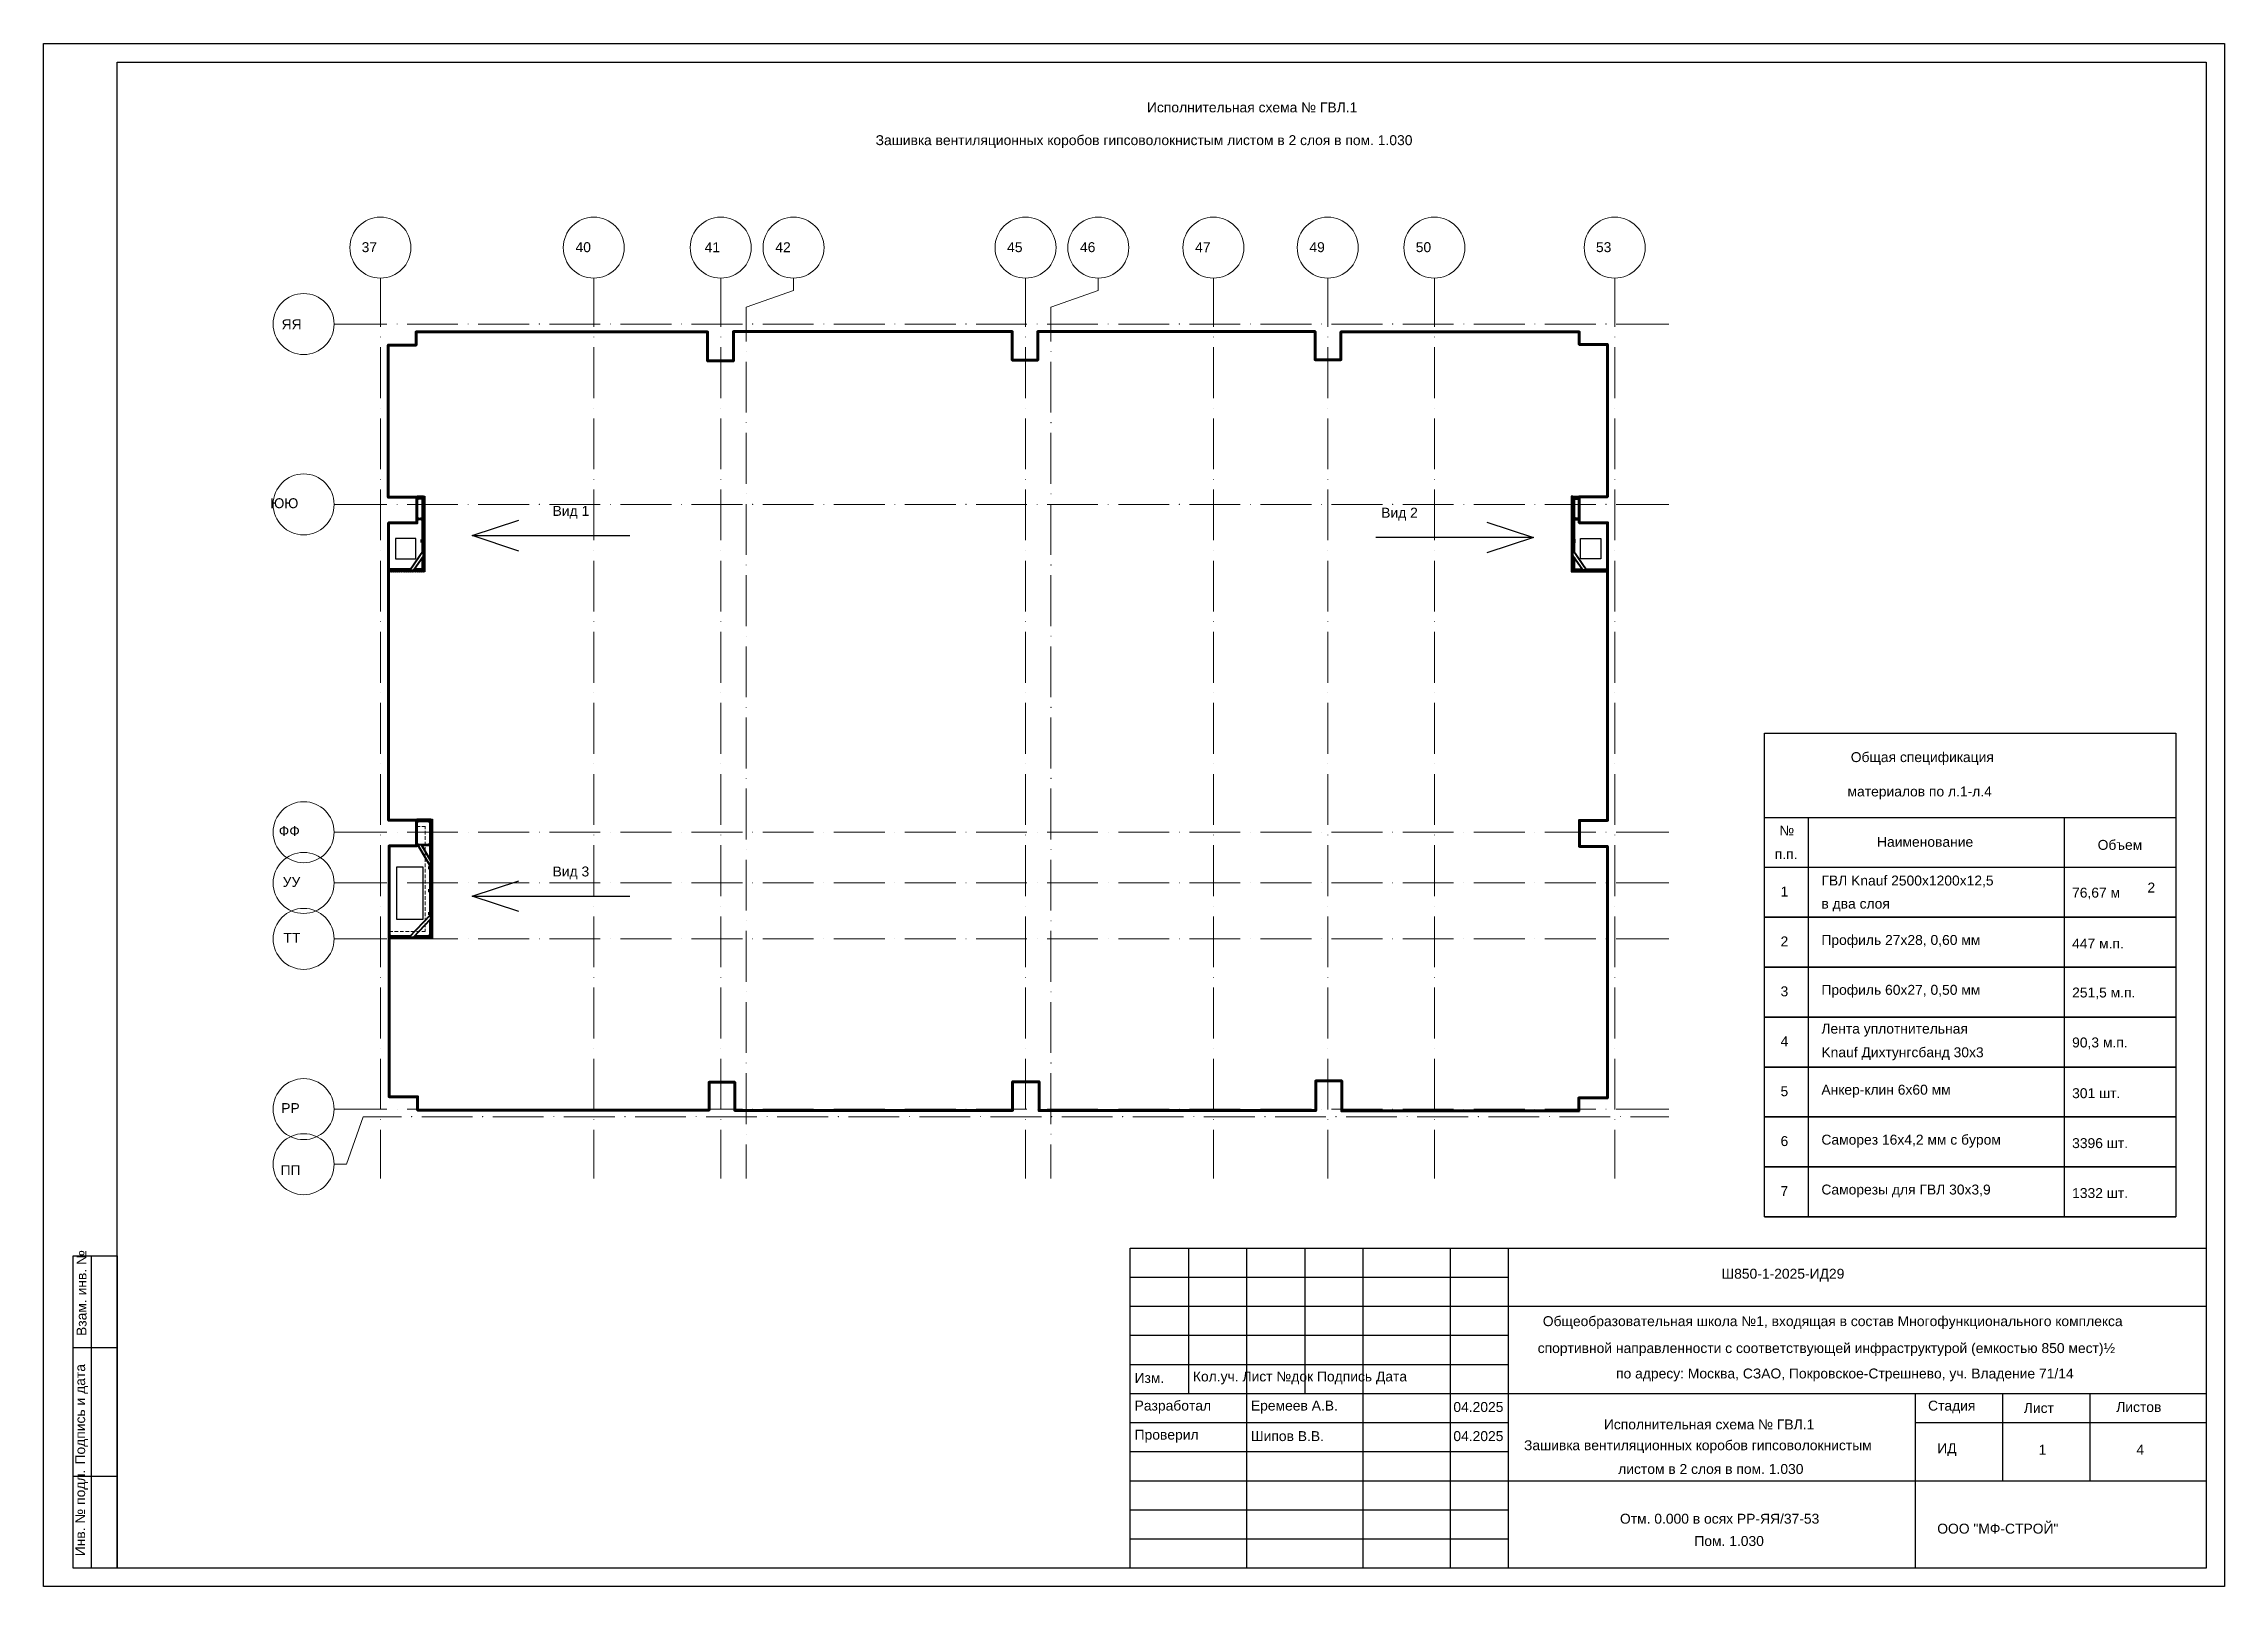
# Model space of a CAD drawing. Header units: millimetres. Extents: x 0 to 146, y 0 to 23.
# Drawn here: x 0.06 to 33.05, y 0.03 to 23.35 of the extents above; entities that cross this region are included whole.
import ezdxf

# ---------------------------------------------------------------- set-up
doc = ezdxf.new("R2010")
doc.units = ezdxf.units.MM
doc.layers.add('PDF _0', color=7, linetype='Continuous')
doc.layers.add('PDF _Текст', color=7, linetype='Continuous')
doc.layers.add('PDF _Оси-1', color=7, linetype='Continuous', true_color=0xaaaaaa)
doc.layers.add('PDF _Оси-3', color=7, linetype='Continuous', true_color=0x989898)
doc.styles.add('PDF ArialMT-Identity-H', font='arial.ttf')
doc.styles.add('PDF GOST Common-Identity-H', font='arial.ttf')

msp = doc.modelspace()

# ---------------------------------------------------------------- texts
at = {"layer": 'PDF _Текст', "char_height": 0.15, "attachment_point": 4, "style": 'PDF GOST Common-Identity-H'}
for s, insert in [('Исполнительная схема № ГВЛ.1', (16.75, 22.389)), ('Зашивка вентиляционных коробов гипсоволокнистым листом в 2 слоя в пом. 1.030', (12.646, 21.872)), ('Вид 1', (7.76, 16.268)), ('Вид 2', (20.293, 16.241)), ('Общая спецификация', (27.395, 12.545)), ('материалов по л.1‐л.4', (27.346, 12.026)), ('№', (26.315, 11.458)), ('Наименование', (27.792, 11.286)), ('Объем', (31.129, 11.24)), ('Вид 3', (7.76, 10.817)), ('п.п.', (26.246, 11.101)), ('1', (26.333, 10.535)), ('ГВЛ Knauf 2500х1200х12,5', (26.951, 10.688)), ('76,67 м', (30.742, 10.505)), ('2', (31.882, 10.596)), ('в два слоя', (26.951, 10.331)), ('2', (26.333, 9.781)), ('Профиль 27х28, 0,60 мм', (26.951, 9.781)), ('447 м.п.', (30.743, 9.75)), ('3', (26.333, 9.026)), ('Профиль 60х27, 0,50 мм', (26.951, 9.027)), ('251,5 м.п.', (30.743, 8.995)), ('4', (26.333, 8.271)), ('Лента уплотнительная', (26.951, 8.44)), ('90,3 м.п.', (30.743, 8.24)), ('Knauf Дихтунгсбанд 30х3', (26.951, 8.083)), ('5', (26.333, 7.516)), ('Анкер‐клин 6х60 мм', (26.951, 7.517)), ('301 шт.', (30.743, 7.486)), ('6', (26.333, 6.762)), ('Саморез 16x4,2 мм с буром', (26.951, 6.762)), ('3396 шт.', (30.743, 6.731)), ('7', (26.332, 6.007)), ('Саморезы для ГВЛ 30x3,9', (26.951, 6.008)), ('1332 шт.', (30.743, 5.976)), ('Ш850‐1‐2025‐ИД29', (25.439, 4.736)), ('Общеобразовательная школа №1, входящая в состав Многофункционального комплекса', (22.737, 4.018)), ('спортивной направленности с соответствующей инфраструктурой (емкостью 850 мест)½', (22.66, 3.611)), ('по адресу: Москва, СЗАО, Покровское‐Стрешнево, уч. Владение 71/14', (23.845, 3.227)), ('Изм.', (16.563, 3.182)), ('Кол.уч. Лист №док Подпись Дата', (17.445, 3.182)), ('Разработал', (16.563, 2.742)), ('Еремеев А.В.', (18.322, 2.742)), ('04.2025', (21.384, 2.742)), ('Стадия', (28.564, 2.742)), ('Лист', (30.012, 2.727)), ('Листов', (31.41, 2.742)), ('Проверил', (16.563, 2.302)), ('Шипов В.В.', (18.322, 2.302)), ('04.2025', (21.384, 2.302)), ('Исполнительная схема № ГВЛ.1', (23.661, 2.479)), ('Зашивка вентиляционных коробов гипсоволокнистым', (22.453, 2.142)), ('ИД', (28.703, 2.097)), ('1', (30.236, 2.097)), ('4', (31.715, 2.097)), ('листом в 2 слоя в пом. 1.030', (23.877, 1.805)), ('Отм. 0.000 в осях РР‐ЯЯ/37‐53', (23.904, 1.053)), ('ООО "МФ‐СТРОЙ"', (28.703, 0.903)), ('Пом. 1.030', (25.029, 0.716))]:
    msp.add_mtext(s, dxfattribs=dict(at, insert=insert))
at = {"layer": 'PDF _Текст', "color": 253, "true_color": 0xaaaaaa, "char_height": 0.15, "attachment_point": 4, "style": 'PDF ArialMT-Identity-H'}
for s, insert in [('37', (4.872, 20.276)), ('40', (8.107, 20.276)), ('41', (10.06, 20.276)), ('42', (11.129, 20.276)), ('45', (14.635, 20.276)), ('46', (15.737, 20.276)), ('47', (17.479, 20.276)), ('49', (19.207, 20.276)), ('50', (20.815, 20.276)), ('53', (23.541, 20.276)), ('ЯЯ', (3.661, 19.11)), ('ЮЮ', (3.491, 16.405)), ('ФФ', (3.618, 11.449)), ('УУ', (3.678, 10.681)), ('ТТ', (3.69, 9.836)), ('РР', (3.655, 7.262)), ('ПП', (3.646, 6.323))]:
    msp.add_mtext(s, dxfattribs=dict(at, insert=insert))
at = {"layer": 'PDF _Текст', "char_height": 0.15, "attachment_point": 4, "rotation": 90, "style": 'PDF GOST Common-Identity-H'}
for s, insert in [('Взам. инв. №', (0.636, 3.817)), ('Подпись и дата', (0.636, 1.874)), ('Инв. № подл.', (0.636, 0.486))]:
    msp.add_mtext(s, dxfattribs=dict(at, insert=insert))

# ---------------------------------------------------------------- linework, layer by layer
at = {"layer": 'PDF _0', "lineweight": 25}
for points in [[(0.061, 23.354), (33.046, 23.354), (33.046, 0.031), (0.061, 0.031)], [(1.172, 23.076), (32.768, 23.076), (32.768, 0.309), (1.172, 0.309)], [(5.711, 16.505), (5.807, 16.505), (5.807, 16.515), (5.711, 16.515)], [(5.711, 16.494), (5.807, 16.494), (5.807, 16.503), (5.711, 16.503)], [(5.809, 15.367), (5.809, 16.515), (5.818, 16.515), (5.818, 15.367)], [(5.82, 15.367), (5.82, 16.515), (5.83, 16.515), (5.83, 15.367)], [(23.177, 15.367), (23.177, 16.515), (23.168, 16.515), (23.168, 15.367)], [(23.189, 15.367), (23.189, 16.515), (23.179, 16.515), (23.179, 15.367)], [(23.286, 16.505), (23.19, 16.505), (23.19, 16.515), (23.286, 16.515)], [(23.286, 16.494), (23.19, 16.494), (23.19, 16.503), (23.286, 16.503)], [(5.281, 15.387), (5.807, 15.387), (5.807, 15.378), (5.281, 15.378)], [(5.281, 15.376), (5.807, 15.376), (5.807, 15.367), (5.281, 15.367)], [(23.709, 15.387), (23.19, 15.387), (23.19, 15.378), (23.709, 15.378)], [(23.709, 15.376), (23.19, 15.376), (23.19, 15.367), (23.709, 15.367)], [(32.312, 5.619), (26.088, 5.619), (26.088, 12.931), (32.312, 12.931)], [(5.704, 11.623), (5.92, 11.623), (5.92, 11.632), (5.704, 11.632)], [(5.704, 11.612), (5.92, 11.612), (5.92, 11.621), (5.704, 11.621)], [(5.921, 9.821), (5.921, 11.632), (5.931, 11.632), (5.931, 9.821)], [(5.932, 9.821), (5.932, 11.632), (5.942, 11.632), (5.942, 9.821)], [(32.312, 10.147), (26.088, 10.147)], [(5.289, 9.842), (5.92, 9.842), (5.92, 9.832), (5.289, 9.832)], [(5.289, 9.831), (5.92, 9.831), (5.92, 9.821), (5.289, 9.821)], [(32.312, 9.392), (26.088, 9.392)], [(32.312, 8.637), (26.088, 8.637)], [(32.312, 7.883), (26.088, 7.883)], [(32.312, 7.128), (26.088, 7.128)], [(32.312, 6.373), (26.088, 6.373)], [(0.506, 5.029), (1.172, 5.029), (1.172, 0.309), (0.506, 0.309)], [(16.498, 5.146), (32.768, 5.146), (32.768, 0.309), (16.498, 0.309)]]:
    msp.add_lwpolyline(points, close=True, dxfattribs=at)
at = {"layer": 'PDF _0', "lineweight": 60}
msp.add_lwpolyline([(23.28, 7.214), (23.28, 7.415), (23.714, 7.415), (23.714, 11.218), (23.29, 11.218), (23.29, 11.61), (23.717, 11.61), (23.717, 16.112), (23.287, 16.112), (23.287, 16.503), (23.713, 16.503), (23.713, 18.808), (23.287, 18.808), (23.287, 18.996), (19.684, 18.996), (19.684, 18.574), (19.292, 18.574), (19.292, 19), (15.097, 19), (15.097, 18.57), (14.713, 18.57), (14.713, 19), (10.495, 19), (10.495, 18.558), (10.104, 18.558), (10.104, 18.996), (5.694, 18.996), (5.694, 18.797), (5.275, 18.797), (5.275, 16.496), (5.709, 16.496), (5.709, 16.108), (5.279, 16.108), (5.279, 11.613), (5.702, 11.613), (5.702, 11.225), (5.287, 11.225), (5.287, 7.434), (5.717, 7.434), (5.717, 7.231), (10.127, 7.231), (10.127, 7.653), (10.515, 7.653), (10.515, 7.227), (14.717, 7.227), (14.717, 7.661), (15.117, 7.661), (15.117, 7.223), (19.304, 7.223), (19.304, 7.672), (19.695, 7.672), (19.695, 7.219), (23.291, 7.219)], dxfattribs=at)
at = {"layer": 'PDF _0', "lineweight": 25}
for points in [[(5.711, 16.509), (5.717, 16.515)], [(5.711, 16.499), (5.716, 16.503)], [(5.717, 16.494), (5.726, 16.503)], [(5.718, 16.505), (5.727, 16.515)], [(5.727, 16.494), (5.737, 16.503)], [(5.728, 16.505), (5.738, 16.515)], [(5.737, 16.494), (5.747, 16.503)], [(5.738, 16.505), (5.748, 16.515)], [(5.748, 16.494), (5.757, 16.503)], [(5.749, 16.505), (5.758, 16.515)], [(5.758, 16.494), (5.768, 16.503)], [(5.759, 16.505), (5.769, 16.515)], [(5.769, 16.505), (5.779, 16.515)], [(5.769, 16.494), (5.778, 16.503)], [(5.779, 16.494), (5.788, 16.503)], [(5.78, 16.505), (5.789, 16.515)], [(5.789, 16.494), (5.799, 16.503)], [(5.79, 16.505), (5.8, 16.515)], [(5.8, 16.505), (5.807, 16.512)], [(5.8, 16.494), (5.807, 16.502)], [(5.809, 16.513), (5.81, 16.515)], [(5.809, 16.503), (5.818, 16.513)], [(5.809, 16.493), (5.818, 16.502)], [(5.82, 16.514), (5.82, 16.515)], [(5.82, 16.504), (5.83, 16.514)], [(5.82, 16.494), (5.83, 16.503)], [(5.82, 16.483), (5.83, 16.493)], [(23.168, 16.512), (23.171, 16.515)], [(23.168, 16.501), (23.177, 16.511)], [(23.168, 16.491), (23.177, 16.501)], [(23.179, 16.513), (23.181, 16.515)], [(23.179, 16.502), (23.189, 16.512)], [(23.179, 16.492), (23.189, 16.501)], [(23.19, 16.513), (23.191, 16.515)], [(23.19, 16.503), (23.191, 16.503)], [(23.191, 16.494), (23.201, 16.503)], [(23.192, 16.505), (23.202, 16.515)], [(23.202, 16.505), (23.212, 16.515)], [(23.202, 16.494), (23.211, 16.503)], [(23.212, 16.494), (23.222, 16.503)], [(23.213, 16.505), (23.222, 16.515)], [(23.222, 16.494), (23.232, 16.503)], [(23.223, 16.505), (23.233, 16.515)], [(23.233, 16.505), (23.243, 16.515)], [(23.233, 16.494), (23.242, 16.503)], [(23.243, 16.494), (23.253, 16.503)], [(23.244, 16.505), (23.253, 16.515)], [(23.253, 16.494), (23.263, 16.503)], [(23.254, 16.505), (23.264, 16.515)], [(23.264, 16.505), (23.274, 16.515)], [(23.264, 16.494), (23.273, 16.503)], [(23.274, 16.494), (23.284, 16.503)], [(23.275, 16.505), (23.284, 16.515)], [(23.284, 16.494), (23.286, 16.496)], [(23.285, 16.505), (23.286, 16.506)], [(5.809, 16.482), (5.818, 16.492)], [(5.809, 16.472), (5.818, 16.482)], [(5.809, 16.462), (5.818, 16.471)], [(5.809, 16.451), (5.818, 16.461)], [(5.809, 16.441), (5.818, 16.451)], [(5.809, 16.431), (5.818, 16.44)], [(5.809, 16.42), (5.818, 16.43)], [(5.809, 16.41), (5.818, 16.42)], [(5.809, 16.4), (5.818, 16.409)], [(5.809, 16.389), (5.818, 16.399)], [(5.809, 16.379), (5.818, 16.389)], [(5.809, 16.369), (5.818, 16.378)], [(5.809, 16.358), (5.818, 16.368)], [(5.809, 16.348), (5.818, 16.357)], [(5.809, 16.338), (5.818, 16.347)], [(5.809, 16.327), (5.818, 16.337)], [(5.809, 16.317), (5.818, 16.326)], [(5.809, 16.306), (5.818, 16.316)], [(5.809, 16.295), (5.818, 16.304)], [(5.809, 16.285), (5.818, 16.294)], [(5.809, 16.275), (5.818, 16.284)], [(5.809, 16.264), (5.818, 16.274)], [(5.809, 16.254), (5.818, 16.263)], [(5.809, 16.244), (5.818, 16.253)], [(5.809, 16.233), (5.818, 16.243)], [(5.809, 16.223), (5.818, 16.232)], [(5.809, 16.212), (5.818, 16.222)], [(5.809, 16.202), (5.818, 16.212)], [(5.809, 16.192), (5.818, 16.201)], [(5.809, 16.181), (5.818, 16.191)], [(5.809, 16.171), (5.818, 16.181)], [(5.809, 16.161), (5.818, 16.17)], [(5.817, 16.304), (5.818, 16.306)], [(5.82, 16.473), (5.83, 16.482)], [(5.82, 16.463), (5.83, 16.472)], [(5.82, 16.452), (5.83, 16.462)], [(5.82, 16.442), (5.83, 16.451)], [(5.82, 16.431), (5.83, 16.441)], [(5.82, 16.421), (5.83, 16.431)], [(5.82, 16.411), (5.83, 16.42)], [(5.82, 16.4), (5.83, 16.41)], [(5.82, 16.39), (5.83, 16.4)], [(5.82, 16.38), (5.83, 16.389)], [(5.82, 16.369), (5.83, 16.379)], [(5.82, 16.359), (5.83, 16.369)], [(5.82, 16.349), (5.83, 16.358)], [(5.82, 16.338), (5.83, 16.348)], [(5.82, 16.328), (5.83, 16.338)], [(5.82, 16.318), (5.83, 16.327)], [(5.82, 16.307), (5.83, 16.317)], [(5.82, 16.296), (5.828, 16.304)], [(5.82, 16.286), (5.83, 16.295)], [(5.82, 16.275), (5.83, 16.285)], [(5.82, 16.265), (5.83, 16.275)], [(5.82, 16.255), (5.83, 16.264)], [(5.82, 16.244), (5.83, 16.254)], [(5.82, 16.234), (5.83, 16.244)], [(5.82, 16.224), (5.83, 16.233)], [(5.82, 16.213), (5.83, 16.223)], [(5.82, 16.203), (5.83, 16.213)], [(5.82, 16.193), (5.83, 16.202)], [(5.82, 16.182), (5.83, 16.192)], [(5.82, 16.172), (5.83, 16.181)], [(5.82, 16.162), (5.83, 16.171)], [(5.827, 16.304), (5.83, 16.307)], [(23.168, 16.481), (23.177, 16.49)], [(23.168, 16.47), (23.177, 16.48)], [(23.168, 16.46), (23.177, 16.47)], [(23.168, 16.45), (23.177, 16.459)], [(23.168, 16.439), (23.177, 16.449)], [(23.168, 16.429), (23.177, 16.439)], [(23.168, 16.419), (23.177, 16.428)], [(23.168, 16.408), (23.177, 16.418)], [(23.168, 16.398), (23.177, 16.408)], [(23.168, 16.388), (23.177, 16.397)], [(23.168, 16.377), (23.177, 16.387)], [(23.168, 16.367), (23.177, 16.376)], [(23.168, 16.357), (23.177, 16.366)], [(23.168, 16.346), (23.177, 16.356)], [(23.168, 16.336), (23.177, 16.345)], [(23.168, 16.325), (23.177, 16.335)], [(23.168, 16.315), (23.177, 16.325)], [(23.168, 16.305), (23.177, 16.314)], [(23.168, 16.304), (23.168, 16.304)], [(23.168, 16.294), (23.177, 16.303)], [(23.168, 16.283), (23.177, 16.293)], [(23.168, 16.273), (23.177, 16.282)], [(23.168, 16.262), (23.177, 16.272)], [(23.168, 16.252), (23.177, 16.262)], [(23.168, 16.242), (23.177, 16.251)], [(23.168, 16.231), (23.177, 16.241)], [(23.168, 16.221), (23.177, 16.231)], [(23.168, 16.211), (23.177, 16.22)], [(23.168, 16.2), (23.177, 16.21)], [(23.168, 16.19), (23.177, 16.2)], [(23.168, 16.18), (23.177, 16.189)], [(23.168, 16.169), (23.177, 16.179)], [(23.168, 16.159), (23.177, 16.169)], [(23.177, 16.304), (23.177, 16.304)], [(23.179, 16.481), (23.189, 16.491)], [(23.179, 16.471), (23.189, 16.481)], [(23.179, 16.461), (23.189, 16.47)], [(23.179, 16.45), (23.189, 16.46)], [(23.179, 16.44), (23.189, 16.45)], [(23.179, 16.43), (23.189, 16.439)], [(23.179, 16.419), (23.189, 16.429)], [(23.179, 16.409), (23.189, 16.419)], [(23.179, 16.399), (23.189, 16.408)], [(23.179, 16.388), (23.189, 16.398)], [(23.179, 16.378), (23.189, 16.388)], [(23.179, 16.368), (23.189, 16.377)], [(23.179, 16.357), (23.189, 16.367)], [(23.179, 16.347), (23.189, 16.357)], [(23.179, 16.337), (23.189, 16.346)], [(23.179, 16.326), (23.189, 16.336)], [(23.179, 16.316), (23.189, 16.326)], [(23.179, 16.306), (23.189, 16.315)], [(23.179, 16.294), (23.189, 16.304)], [(23.179, 16.284), (23.189, 16.294)], [(23.179, 16.274), (23.189, 16.283)], [(23.179, 16.263), (23.189, 16.273)], [(23.179, 16.253), (23.189, 16.263)], [(23.179, 16.243), (23.189, 16.252)], [(23.179, 16.232), (23.189, 16.242)], [(23.179, 16.222), (23.189, 16.231)], [(23.179, 16.212), (23.189, 16.221)], [(23.179, 16.201), (23.189, 16.211)], [(23.179, 16.191), (23.189, 16.2)], [(23.179, 16.18), (23.189, 16.19)], [(23.179, 16.17), (23.189, 16.18)], [(23.179, 16.16), (23.189, 16.169)], [(23.188, 16.304), (23.189, 16.305)], [(5.809, 16.15), (5.818, 16.16)], [(5.809, 16.14), (5.818, 16.15)], [(5.809, 16.13), (5.818, 16.139)], [(5.809, 16.119), (5.818, 16.129)], [(5.809, 16.109), (5.818, 16.119)], [(5.809, 16.099), (5.818, 16.108)], [(5.809, 16.088), (5.818, 16.098)], [(5.809, 16.078), (5.818, 16.088)], [(5.809, 16.068), (5.818, 16.077)], [(5.809, 16.057), (5.818, 16.067)], [(5.809, 16.047), (5.818, 16.056)], [(5.809, 16.037), (5.818, 16.046)], [(5.809, 16.026), (5.818, 16.036)], [(5.809, 16.016), (5.818, 16.025)], [(5.809, 16.005), (5.818, 16.015)], [(5.809, 15.995), (5.818, 16.005)], [(5.809, 15.985), (5.818, 15.994)], [(5.809, 15.974), (5.818, 15.984)], [(5.809, 15.964), (5.818, 15.974)], [(5.809, 15.954), (5.818, 15.963)], [(5.809, 15.943), (5.818, 15.953)], [(5.809, 15.933), (5.818, 15.943)], [(5.809, 15.923), (5.818, 15.932)], [(5.809, 15.912), (5.818, 15.922)], [(5.809, 15.902), (5.818, 15.912)], [(5.809, 15.892), (5.818, 15.901)], [(5.809, 15.881), (5.818, 15.891)], [(5.809, 15.871), (5.818, 15.881)], [(5.809, 15.861), (5.818, 15.87)], [(5.809, 15.85), (5.818, 15.86)], [(5.809, 15.84), (5.818, 15.85)], [(5.809, 15.83), (5.818, 15.839)], [(5.82, 16.151), (5.83, 16.161)], [(5.82, 16.141), (5.83, 16.15)], [(5.82, 16.13), (5.83, 16.14)], [(5.82, 16.12), (5.83, 16.13)], [(5.82, 16.11), (5.83, 16.119)], [(5.82, 16.099), (5.83, 16.109)], [(5.82, 16.089), (5.83, 16.099)], [(5.82, 16.079), (5.83, 16.088)], [(5.82, 16.068), (5.83, 16.078)], [(5.82, 16.058), (5.83, 16.068)], [(5.82, 16.048), (5.83, 16.057)], [(5.82, 16.037), (5.83, 16.047)], [(5.82, 16.027), (5.83, 16.037)], [(5.82, 16.017), (5.83, 16.026)], [(5.82, 16.006), (5.83, 16.016)], [(5.82, 15.996), (5.83, 16.006)], [(5.82, 15.986), (5.83, 15.995)], [(5.82, 15.975), (5.83, 15.985)], [(5.82, 15.965), (5.83, 15.974)], [(5.82, 15.955), (5.83, 15.964)], [(5.82, 15.944), (5.83, 15.954)], [(5.82, 15.934), (5.83, 15.943)], [(5.82, 15.923), (5.83, 15.933)], [(5.82, 15.913), (5.83, 15.923)], [(5.82, 15.903), (5.83, 15.912)], [(5.82, 15.892), (5.83, 15.902)], [(5.82, 15.882), (5.83, 15.892)], [(5.82, 15.872), (5.83, 15.881)], [(5.82, 15.861), (5.83, 15.871)], [(5.82, 15.851), (5.83, 15.861)], [(5.82, 15.841), (5.83, 15.85)], [(5.82, 15.83), (5.83, 15.84)], [(6.545, 15.916), (7.25, 16.148)], [(7.25, 15.683), (6.545, 15.916), (8.93, 15.916)], [(21.89, 16.121), (22.595, 15.889), (20.211, 15.889)], [(22.595, 15.889), (21.89, 15.656)], [(23.168, 16.149), (23.177, 16.158)], [(23.168, 16.138), (23.177, 16.148)], [(23.168, 16.128), (23.177, 16.138)], [(23.168, 16.118), (23.177, 16.127)], [(23.168, 16.107), (23.177, 16.117)], [(23.168, 16.097), (23.177, 16.107)], [(23.168, 16.087), (23.177, 16.096)], [(23.168, 16.076), (23.177, 16.086)], [(23.168, 16.066), (23.177, 16.075)], [(23.168, 16.056), (23.177, 16.065)], [(23.168, 16.045), (23.177, 16.055)], [(23.168, 16.035), (23.177, 16.044)], [(23.168, 16.024), (23.177, 16.034)], [(23.168, 16.014), (23.177, 16.024)], [(23.168, 16.004), (23.177, 16.013)], [(23.168, 15.993), (23.177, 16.003)], [(23.168, 15.983), (23.177, 15.993)], [(23.168, 15.973), (23.177, 15.982)], [(23.168, 15.962), (23.177, 15.972)], [(23.168, 15.952), (23.177, 15.962)], [(23.168, 15.942), (23.177, 15.951)], [(23.168, 15.931), (23.177, 15.941)], [(23.168, 15.921), (23.177, 15.931)], [(23.168, 15.911), (23.177, 15.92)], [(23.168, 15.9), (23.177, 15.91)], [(23.168, 15.89), (23.177, 15.9)], [(23.168, 15.88), (23.177, 15.889)], [(23.168, 15.869), (23.177, 15.879)], [(23.168, 15.859), (23.177, 15.868)], [(23.168, 15.849), (23.177, 15.858)], [(23.168, 15.838), (23.177, 15.848)], [(23.168, 15.828), (23.177, 15.837)], [(23.179, 16.149), (23.189, 16.159)], [(23.179, 16.139), (23.189, 16.149)], [(23.179, 16.129), (23.189, 16.138)], [(23.179, 16.118), (23.189, 16.128)], [(23.179, 16.108), (23.189, 16.118)], [(23.179, 16.098), (23.189, 16.107)], [(23.179, 16.087), (23.189, 16.097)], [(23.179, 16.077), (23.189, 16.087)], [(23.179, 16.067), (23.189, 16.076)], [(23.179, 16.056), (23.189, 16.066)], [(23.179, 16.046), (23.189, 16.056)], [(23.179, 16.036), (23.189, 16.045)], [(23.179, 16.025), (23.189, 16.035)], [(23.179, 16.015), (23.189, 16.025)], [(23.179, 16.005), (23.189, 16.014)], [(23.179, 15.994), (23.189, 16.004)], [(23.179, 15.984), (23.189, 15.993)], [(23.179, 15.974), (23.189, 15.983)], [(23.179, 15.963), (23.189, 15.973)], [(23.179, 15.953), (23.189, 15.962)], [(23.179, 15.942), (23.189, 15.952)], [(23.179, 15.932), (23.189, 15.942)], [(23.179, 15.922), (23.189, 15.931)], [(23.179, 15.911), (23.189, 15.921)], [(23.179, 15.901), (23.189, 15.911)], [(23.179, 15.891), (23.189, 15.9)], [(23.179, 15.88), (23.189, 15.89)], [(23.179, 15.87), (23.189, 15.88)], [(23.179, 15.86), (23.189, 15.869)], [(23.179, 15.849), (23.189, 15.859)], [(23.179, 15.839), (23.189, 15.849)], [(23.179, 15.829), (23.189, 15.838)], [(5.809, 15.819), (5.818, 15.829)], [(5.809, 15.809), (5.818, 15.818)], [(5.809, 15.799), (5.818, 15.808)], [(5.809, 15.788), (5.818, 15.798)], [(5.809, 15.778), (5.818, 15.787)], [(5.809, 15.767), (5.818, 15.777)], [(5.809, 15.757), (5.818, 15.767)], [(5.809, 15.747), (5.818, 15.756)], [(5.809, 15.736), (5.818, 15.746)], [(5.809, 15.726), (5.818, 15.736)], [(5.809, 15.716), (5.818, 15.725)], [(5.809, 15.705), (5.818, 15.715)], [(5.809, 15.695), (5.818, 15.705)], [(5.809, 15.685), (5.818, 15.694)], [(5.809, 15.674), (5.818, 15.684)], [(5.809, 15.664), (5.818, 15.674)], [(5.809, 15.654), (5.818, 15.663)], [(5.809, 15.643), (5.818, 15.653)], [(5.809, 15.633), (5.818, 15.643)], [(5.809, 15.623), (5.818, 15.632)], [(5.809, 15.612), (5.818, 15.622)], [(5.809, 15.602), (5.818, 15.611)], [(5.809, 15.592), (5.818, 15.601)], [(5.809, 15.581), (5.818, 15.591)], [(5.809, 15.571), (5.818, 15.58)], [(5.809, 15.56), (5.818, 15.57)], [(5.809, 15.55), (5.818, 15.56)], [(5.809, 15.54), (5.818, 15.549)], [(5.809, 15.529), (5.818, 15.539)], [(5.809, 15.519), (5.818, 15.529)], [(5.809, 15.509), (5.818, 15.518)], [(5.809, 15.498), (5.818, 15.508)], [(5.82, 15.82), (5.83, 15.83)], [(5.82, 15.81), (5.83, 15.819)], [(5.82, 15.799), (5.83, 15.809)], [(5.82, 15.789), (5.83, 15.799)], [(5.82, 15.779), (5.83, 15.788)], [(5.82, 15.768), (5.83, 15.778)], [(5.82, 15.758), (5.83, 15.768)], [(5.82, 15.748), (5.83, 15.757)], [(5.82, 15.737), (5.83, 15.747)], [(5.82, 15.727), (5.83, 15.736)], [(5.82, 15.717), (5.83, 15.726)], [(5.82, 15.706), (5.83, 15.716)], [(5.82, 15.696), (5.83, 15.705)], [(5.82, 15.685), (5.83, 15.695)], [(5.82, 15.675), (5.83, 15.685)], [(5.82, 15.665), (5.83, 15.674)], [(5.82, 15.654), (5.83, 15.664)], [(5.82, 15.644), (5.83, 15.654)], [(5.82, 15.634), (5.83, 15.643)], [(5.82, 15.623), (5.83, 15.633)], [(5.82, 15.613), (5.83, 15.623)], [(5.82, 15.603), (5.83, 15.612)], [(5.82, 15.592), (5.83, 15.602)], [(5.82, 15.582), (5.83, 15.592)], [(5.82, 15.572), (5.83, 15.581)], [(5.82, 15.561), (5.83, 15.571)], [(5.82, 15.551), (5.83, 15.561)], [(5.82, 15.541), (5.83, 15.55)], [(5.82, 15.53), (5.83, 15.54)], [(5.82, 15.52), (5.83, 15.529)], [(5.82, 15.51), (5.83, 15.519)], [(5.82, 15.499), (5.83, 15.509)], [(23.168, 15.817), (23.177, 15.827)], [(23.168, 15.807), (23.177, 15.817)], [(23.168, 15.797), (23.177, 15.806)], [(23.168, 15.786), (23.177, 15.796)], [(23.168, 15.776), (23.177, 15.786)], [(23.168, 15.766), (23.177, 15.775)], [(23.168, 15.755), (23.177, 15.765)], [(23.168, 15.745), (23.177, 15.755)], [(23.168, 15.735), (23.177, 15.744)], [(23.168, 15.724), (23.177, 15.734)], [(23.168, 15.714), (23.177, 15.724)], [(23.168, 15.704), (23.177, 15.713)], [(23.168, 15.693), (23.177, 15.703)], [(23.168, 15.683), (23.177, 15.693)], [(23.168, 15.673), (23.177, 15.682)], [(23.168, 15.662), (23.177, 15.672)], [(23.168, 15.652), (23.177, 15.662)], [(23.168, 15.642), (23.177, 15.651)], [(23.168, 15.631), (23.177, 15.641)], [(23.168, 15.621), (23.177, 15.63)], [(23.168, 15.611), (23.177, 15.62)], [(23.168, 15.6), (23.177, 15.61)], [(23.168, 15.59), (23.177, 15.599)], [(23.168, 15.579), (23.177, 15.589)], [(23.168, 15.569), (23.177, 15.579)], [(23.168, 15.559), (23.177, 15.568)], [(23.168, 15.548), (23.177, 15.558)], [(23.168, 15.538), (23.177, 15.548)], [(23.168, 15.528), (23.177, 15.537)], [(23.168, 15.517), (23.177, 15.527)], [(23.168, 15.507), (23.177, 15.517)], [(23.168, 15.497), (23.177, 15.506)], [(23.179, 15.818), (23.189, 15.828)], [(23.179, 15.808), (23.189, 15.818)], [(23.179, 15.798), (23.189, 15.807)], [(23.179, 15.787), (23.189, 15.797)], [(23.179, 15.777), (23.189, 15.786)], [(23.179, 15.767), (23.189, 15.776)], [(23.179, 15.756), (23.189, 15.766)], [(23.179, 15.746), (23.189, 15.755)], [(23.179, 15.735), (23.189, 15.745)], [(23.179, 15.725), (23.189, 15.735)], [(23.179, 15.715), (23.189, 15.724)], [(23.179, 15.704), (23.189, 15.714)], [(23.179, 15.694), (23.189, 15.704)], [(23.179, 15.684), (23.189, 15.693)], [(23.179, 15.673), (23.189, 15.683)], [(23.179, 15.663), (23.189, 15.673)], [(23.179, 15.653), (23.189, 15.662)], [(23.179, 15.642), (23.189, 15.652)], [(23.179, 15.632), (23.189, 15.642)], [(23.179, 15.622), (23.189, 15.631)], [(23.179, 15.611), (23.189, 15.621)], [(23.179, 15.601), (23.189, 15.611)], [(23.179, 15.591), (23.189, 15.6)], [(23.179, 15.58), (23.189, 15.59)], [(23.179, 15.57), (23.189, 15.58)], [(23.179, 15.56), (23.189, 15.569)], [(23.179, 15.549), (23.189, 15.559)], [(23.179, 15.539), (23.189, 15.548)], [(23.179, 15.529), (23.189, 15.538)], [(23.179, 15.518), (23.189, 15.528)], [(23.179, 15.508), (23.189, 15.517)], [(23.179, 15.497), (23.189, 15.507)], [(5.281, 15.382), (5.286, 15.387)], [(5.281, 15.372), (5.285, 15.376)], [(5.286, 15.367), (5.295, 15.376)], [(5.287, 15.378), (5.296, 15.387)], [(5.296, 15.367), (5.306, 15.376)], [(5.297, 15.378), (5.307, 15.387)], [(5.307, 15.378), (5.317, 15.387)], [(5.307, 15.367), (5.316, 15.376)], [(5.317, 15.367), (5.326, 15.376)], [(5.318, 15.378), (5.327, 15.387)], [(5.327, 15.367), (5.337, 15.376)], [(5.328, 15.378), (5.338, 15.387)], [(5.338, 15.378), (5.348, 15.387)], [(5.338, 15.367), (5.347, 15.376)], [(5.348, 15.367), (5.358, 15.376)], [(5.349, 15.378), (5.358, 15.387)], [(5.358, 15.367), (5.368, 15.376)], [(5.359, 15.378), (5.369, 15.387)], [(5.369, 15.378), (5.379, 15.387)], [(5.369, 15.367), (5.378, 15.376)], [(5.379, 15.367), (5.389, 15.376)], [(5.38, 15.378), (5.389, 15.387)], [(5.389, 15.367), (5.399, 15.376)], [(5.39, 15.378), (5.4, 15.387)], [(5.4, 15.378), (5.41, 15.387)], [(5.4, 15.367), (5.409, 15.376)], [(5.41, 15.367), (5.42, 15.376)], [(5.411, 15.378), (5.42, 15.387)], [(5.42, 15.367), (5.43, 15.376)], [(5.421, 15.378), (5.431, 15.387)], [(5.431, 15.378), (5.441, 15.387)], [(5.431, 15.367), (5.44, 15.376)], [(5.441, 15.367), (5.451, 15.376)], [(5.442, 15.378), (5.451, 15.387)], [(5.451, 15.367), (5.461, 15.376)], [(5.452, 15.378), (5.462, 15.387)], [(5.462, 15.367), (5.471, 15.376)], [(5.463, 15.378), (5.472, 15.387)], [(5.472, 15.367), (5.482, 15.376)], [(5.473, 15.378), (5.482, 15.387)], [(5.482, 15.367), (5.492, 15.376)], [(5.483, 15.378), (5.493, 15.387)], [(5.493, 15.367), (5.502, 15.376)], [(5.494, 15.378), (5.503, 15.387)], [(5.503, 15.367), (5.513, 15.376)], [(5.504, 15.378), (5.514, 15.387)], [(5.513, 15.367), (5.523, 15.376)], [(5.514, 15.378), (5.524, 15.387)], [(5.524, 15.367), (5.533, 15.376)], [(5.525, 15.378), (5.534, 15.387)], [(5.534, 15.367), (5.544, 15.376)], [(5.535, 15.378), (5.545, 15.387)], [(5.545, 15.378), (5.555, 15.387)], [(5.545, 15.367), (5.554, 15.376)], [(5.555, 15.367), (5.564, 15.376)], [(5.556, 15.378), (5.565, 15.387)], [(5.565, 15.367), (5.575, 15.376)], [(5.566, 15.378), (5.576, 15.387)], [(5.576, 15.378), (5.586, 15.387)], [(5.576, 15.367), (5.585, 15.376)], [(5.586, 15.367), (5.596, 15.376)], [(5.587, 15.378), (5.596, 15.387)], [(5.596, 15.367), (5.606, 15.376)], [(5.597, 15.378), (5.607, 15.387)], [(5.607, 15.378), (5.617, 15.387)], [(5.607, 15.367), (5.616, 15.376)], [(5.617, 15.367), (5.627, 15.376)], [(5.618, 15.378), (5.627, 15.387)], [(5.627, 15.367), (5.637, 15.376)], [(5.628, 15.378), (5.638, 15.387)], [(5.638, 15.378), (5.648, 15.387)], [(5.638, 15.367), (5.647, 15.376)], [(5.648, 15.367), (5.658, 15.376)], [(5.649, 15.378), (5.658, 15.387)], [(5.658, 15.367), (5.668, 15.376)], [(5.659, 15.378), (5.669, 15.387)], [(5.669, 15.367), (5.678, 15.376)], [(5.67, 15.378), (5.679, 15.387)], [(5.679, 15.367), (5.689, 15.376)], [(5.68, 15.378), (5.689, 15.387)], [(5.689, 15.367), (5.699, 15.376)], [(5.69, 15.378), (5.7, 15.387)], [(5.7, 15.367), (5.709, 15.376)], [(5.701, 15.378), (5.71, 15.387)], [(5.71, 15.367), (5.72, 15.376)], [(5.711, 15.378), (5.721, 15.387)], [(5.72, 15.367), (5.73, 15.376)], [(5.721, 15.378), (5.731, 15.387)], [(5.731, 15.367), (5.74, 15.376)], [(5.732, 15.378), (5.741, 15.387)], [(5.741, 15.367), (5.751, 15.376)], [(5.742, 15.378), (5.752, 15.387)], [(5.752, 15.378), (5.762, 15.387)], [(5.752, 15.367), (5.761, 15.376)], [(5.762, 15.367), (5.771, 15.376)], [(5.763, 15.378), (5.772, 15.387)], [(5.772, 15.367), (5.782, 15.376)], [(5.773, 15.378), (5.783, 15.387)], [(5.783, 15.378), (5.793, 15.387)], [(5.783, 15.367), (5.792, 15.376)], [(5.793, 15.367), (5.803, 15.376)], [(5.794, 15.378), (5.803, 15.387)], [(5.803, 15.367), (5.807, 15.371)], [(5.804, 15.378), (5.807, 15.381)], [(5.809, 15.488), (5.818, 15.498)], [(5.809, 15.478), (5.818, 15.487)], [(5.809, 15.467), (5.818, 15.477)], [(5.809, 15.457), (5.818, 15.467)], [(5.809, 15.447), (5.818, 15.456)], [(5.809, 15.436), (5.818, 15.446)], [(5.809, 15.426), (5.818, 15.436)], [(5.809, 15.416), (5.818, 15.425)], [(5.809, 15.405), (5.818, 15.415)], [(5.809, 15.395), (5.818, 15.405)], [(5.809, 15.385), (5.818, 15.394)], [(5.809, 15.374), (5.818, 15.384)], [(5.812, 15.367), (5.818, 15.373)], [(5.82, 15.489), (5.83, 15.498)], [(5.82, 15.478), (5.83, 15.488)], [(5.82, 15.468), (5.83, 15.478)], [(5.82, 15.458), (5.83, 15.467)], [(5.82, 15.447), (5.83, 15.457)], [(5.82, 15.437), (5.83, 15.447)], [(5.82, 15.427), (5.83, 15.436)], [(5.82, 15.416), (5.83, 15.426)], [(5.82, 15.406), (5.83, 15.416)], [(5.82, 15.396), (5.83, 15.405)], [(5.82, 15.385), (5.83, 15.395)], [(5.82, 15.375), (5.83, 15.385)], [(5.822, 15.367), (5.83, 15.374)], [(23.168, 15.486), (23.177, 15.496)], [(23.168, 15.476), (23.177, 15.486)], [(23.168, 15.466), (23.177, 15.475)], [(23.168, 15.455), (23.177, 15.465)], [(23.168, 15.445), (23.177, 15.455)], [(23.168, 15.435), (23.177, 15.444)], [(23.168, 15.424), (23.177, 15.434)], [(23.168, 15.414), (23.177, 15.423)], [(23.168, 15.404), (23.177, 15.413)], [(23.168, 15.393), (23.177, 15.403)], [(23.168, 15.383), (23.177, 15.392)], [(23.168, 15.372), (23.177, 15.382)], [(23.172, 15.367), (23.177, 15.372)], [(23.179, 15.487), (23.189, 15.497)], [(23.179, 15.477), (23.189, 15.486)], [(23.179, 15.466), (23.189, 15.476)], [(23.179, 15.456), (23.189, 15.466)], [(23.179, 15.446), (23.189, 15.455)], [(23.179, 15.435), (23.189, 15.445)], [(23.179, 15.425), (23.189, 15.435)], [(23.179, 15.415), (23.189, 15.424)], [(23.179, 15.404), (23.189, 15.414)], [(23.179, 15.394), (23.189, 15.404)], [(23.179, 15.384), (23.189, 15.393)], [(23.179, 15.373), (23.189, 15.383)], [(23.183, 15.367), (23.189, 15.373)], [(23.19, 15.383), (23.195, 15.387)], [(23.19, 15.372), (23.194, 15.376)], [(23.195, 15.367), (23.205, 15.376)], [(23.196, 15.378), (23.205, 15.387)], [(23.205, 15.367), (23.215, 15.376)], [(23.206, 15.378), (23.216, 15.387)], [(23.216, 15.378), (23.226, 15.387)], [(23.216, 15.367), (23.225, 15.376)], [(23.226, 15.367), (23.236, 15.376)], [(23.227, 15.378), (23.236, 15.387)], [(23.236, 15.367), (23.246, 15.376)], [(23.237, 15.378), (23.247, 15.387)], [(23.247, 15.367), (23.256, 15.376)], [(23.248, 15.378), (23.257, 15.387)], [(23.257, 15.367), (23.267, 15.376)], [(23.258, 15.378), (23.267, 15.387)], [(23.267, 15.367), (23.277, 15.376)], [(23.268, 15.378), (23.278, 15.387)], [(23.278, 15.367), (23.287, 15.376)], [(23.279, 15.378), (23.288, 15.387)], [(23.288, 15.367), (23.298, 15.376)], [(23.289, 15.378), (23.299, 15.387)], [(23.298, 15.367), (23.308, 15.376)], [(23.299, 15.378), (23.309, 15.387)], [(23.309, 15.367), (23.318, 15.376)], [(23.31, 15.378), (23.319, 15.387)], [(23.319, 15.367), (23.329, 15.376)], [(23.32, 15.378), (23.33, 15.387)], [(23.33, 15.378), (23.34, 15.387)], [(23.33, 15.367), (23.339, 15.376)], [(23.34, 15.367), (23.349, 15.376)], [(23.341, 15.378), (23.35, 15.387)], [(23.35, 15.367), (23.36, 15.376)], [(23.351, 15.378), (23.361, 15.387)], [(23.361, 15.378), (23.371, 15.387)], [(23.361, 15.367), (23.37, 15.376)], [(23.371, 15.367), (23.381, 15.376)], [(23.372, 15.378), (23.381, 15.387)], [(23.381, 15.367), (23.391, 15.376)], [(23.382, 15.378), (23.392, 15.387)], [(23.392, 15.378), (23.402, 15.387)], [(23.392, 15.367), (23.401, 15.376)], [(23.402, 15.367), (23.412, 15.376)], [(23.403, 15.378), (23.412, 15.387)], [(23.412, 15.367), (23.422, 15.376)], [(23.413, 15.378), (23.423, 15.387)], [(23.423, 15.378), (23.433, 15.387)], [(23.423, 15.367), (23.432, 15.376)], [(23.433, 15.367), (23.443, 15.376)], [(23.434, 15.378), (23.443, 15.387)], [(23.443, 15.367), (23.453, 15.376)], [(23.444, 15.378), (23.454, 15.387)], [(23.454, 15.378), (23.464, 15.387)], [(23.454, 15.367), (23.463, 15.376)], [(23.464, 15.367), (23.474, 15.376)], [(23.465, 15.378), (23.474, 15.387)], [(23.474, 15.367), (23.484, 15.376)], [(23.475, 15.378), (23.485, 15.387)], [(23.485, 15.367), (23.494, 15.376)], [(23.486, 15.378), (23.495, 15.387)], [(23.495, 15.367), (23.505, 15.376)], [(23.496, 15.378), (23.505, 15.387)], [(23.505, 15.367), (23.515, 15.376)], [(23.506, 15.378), (23.516, 15.387)], [(23.516, 15.367), (23.525, 15.376)], [(23.517, 15.378), (23.526, 15.387)], [(23.526, 15.367), (23.536, 15.376)], [(23.527, 15.378), (23.537, 15.387)], [(23.536, 15.367), (23.546, 15.376)], [(23.537, 15.378), (23.547, 15.387)], [(23.547, 15.367), (23.556, 15.376)], [(23.548, 15.378), (23.557, 15.387)], [(23.557, 15.367), (23.567, 15.376)], [(23.558, 15.378), (23.568, 15.387)], [(23.568, 15.378), (23.578, 15.387)], [(23.568, 15.367), (23.577, 15.376)], [(23.578, 15.367), (23.587, 15.376)], [(23.579, 15.378), (23.588, 15.387)], [(23.588, 15.367), (23.598, 15.376)], [(23.589, 15.378), (23.599, 15.387)], [(23.599, 15.378), (23.609, 15.387)], [(23.599, 15.367), (23.608, 15.376)], [(23.609, 15.367), (23.619, 15.376)], [(23.61, 15.378), (23.619, 15.387)], [(23.619, 15.367), (23.629, 15.376)], [(23.62, 15.378), (23.63, 15.387)], [(23.63, 15.378), (23.64, 15.387)], [(23.63, 15.367), (23.639, 15.376)], [(23.64, 15.367), (23.65, 15.376)], [(23.641, 15.378), (23.65, 15.387)], [(23.65, 15.367), (23.66, 15.376)], [(23.651, 15.378), (23.661, 15.387)], [(23.661, 15.378), (23.671, 15.387)], [(23.661, 15.367), (23.67, 15.376)], [(23.671, 15.367), (23.681, 15.376)], [(23.672, 15.378), (23.681, 15.387)], [(23.681, 15.367), (23.691, 15.376)], [(23.682, 15.378), (23.692, 15.387)], [(23.692, 15.367), (23.701, 15.376)], [(23.693, 15.378), (23.702, 15.387)], [(23.702, 15.367), (23.709, 15.373)], [(23.703, 15.378), (23.709, 15.384)], [(26.088, 11.656), (32.312, 11.656)], [(26.749, 11.656), (26.749, 5.619)], [(30.622, 11.656), (30.622, 5.619)], [(26.088, 10.902), (32.312, 10.902)], [(6.545, 10.464), (7.25, 10.697)], [(7.25, 10.232), (6.545, 10.464), (8.93, 10.464)], [(26.088, 5.619), (32.312, 5.619)], [(0.783, 5.029), (0.783, 0.309)], [(17.377, 5.146), (17.377, 2.948)], [(18.257, 5.146), (18.257, 0.309)], [(19.136, 5.146), (19.136, 2.948)], [(20.016, 5.146), (20.016, 0.309)], [(21.335, 5.146), (21.335, 0.309)], [(22.214, 5.146), (22.214, 0.309)], [(16.498, 4.707), (22.214, 4.707)], [(16.498, 4.267), (32.768, 4.267)], [(0.506, 3.641), (1.172, 3.641)], [(16.498, 3.827), (22.214, 3.827)], [(16.498, 3.387), (22.214, 3.387)], [(16.498, 2.948), (32.768, 2.948)], [(28.371, 2.948), (28.371, 0.309)], [(29.69, 2.948), (29.69, 1.628)], [(31.009, 2.948), (31.009, 1.628)], [(16.498, 2.508), (22.214, 2.508)], [(28.371, 2.508), (32.768, 2.508)], [(16.498, 2.068), (22.214, 2.068)], [(0.506, 1.697), (1.172, 1.697)], [(16.498, 1.628), (32.768, 1.628)], [(16.498, 1.189), (22.214, 1.189)], [(16.498, 0.749), (22.214, 0.749)]]:
    msp.add_lwpolyline(points, dxfattribs=at)
at = {"layer": 'PDF _0', "color": 1, "lineweight": 40}
for points in [[(5.733, 16.492), (5.711, 16.492), (5.711, 16.472), (5.733, 16.472)], [(5.733, 16.179), (5.711, 16.179), (5.711, 16.158), (5.733, 16.158)], [(5.764, 16.492), (5.785, 16.492), (5.785, 16.472), (5.764, 16.472)], [(5.764, 16.179), (5.785, 16.179), (5.785, 16.158), (5.764, 16.158)], [(5.787, 16.471), (5.787, 16.492), (5.807, 16.492), (5.807, 16.471)], [(5.787, 16.19), (5.787, 16.169), (5.807, 16.169), (5.807, 16.19)], [(5.787, 16.147), (5.787, 16.168), (5.807, 16.168), (5.807, 16.147)], [(23.211, 16.471), (23.211, 16.492), (23.19, 16.492), (23.19, 16.471)], [(23.211, 16.19), (23.211, 16.169), (23.19, 16.169), (23.19, 16.19)], [(23.211, 16.147), (23.211, 16.168), (23.19, 16.168), (23.19, 16.147)], [(23.234, 16.492), (23.212, 16.492), (23.212, 16.472), (23.234, 16.472)], [(23.234, 16.179), (23.212, 16.179), (23.212, 16.158), (23.234, 16.158)], [(23.265, 16.492), (23.286, 16.492), (23.286, 16.472), (23.265, 16.472)], [(23.265, 16.179), (23.286, 16.179), (23.286, 16.158), (23.265, 16.158)], [(5.764, 15.845), (5.785, 15.845), (5.785, 15.824), (5.764, 15.824)], [(5.787, 15.856), (5.787, 15.835), (5.807, 15.835), (5.807, 15.856)], [(5.787, 15.812), (5.787, 15.834), (5.807, 15.834), (5.807, 15.812)], [(23.211, 15.856), (23.211, 15.835), (23.19, 15.835), (23.19, 15.856)], [(23.211, 15.812), (23.211, 15.834), (23.19, 15.834), (23.19, 15.812)], [(23.234, 15.845), (23.212, 15.845), (23.212, 15.824), (23.234, 15.824)], [(5.599, 15.392), (5.805, 15.694)], [(5.655, 15.392), (5.805, 15.612)], [(5.789, 15.588), (5.789, 15.392), (5.805, 15.392), (5.805, 15.832), (5.789, 15.832), (5.789, 15.67)], [(23.209, 15.588), (23.209, 15.392), (23.192, 15.392), (23.192, 15.832), (23.209, 15.832), (23.209, 15.67)], [(23.398, 15.392), (23.192, 15.694)], [(23.343, 15.392), (23.192, 15.612)], [(5.302, 15.411), (5.281, 15.411), (5.281, 15.39), (5.302, 15.39)], [(5.61, 15.408), (5.283, 15.408), (5.283, 15.392), (5.783, 15.392), (5.783, 15.408), (5.666, 15.408)], [(5.764, 15.39), (5.785, 15.39), (5.785, 15.411), (5.764, 15.411)], [(5.787, 15.411), (5.787, 15.39), (5.807, 15.39), (5.807, 15.411)], [(23.211, 15.411), (23.211, 15.39), (23.19, 15.39), (23.19, 15.411)], [(23.234, 15.39), (23.212, 15.39), (23.212, 15.411), (23.234, 15.411)], [(23.387, 15.408), (23.706, 15.408), (23.706, 15.392), (23.215, 15.392), (23.215, 15.408), (23.332, 15.408)], [(23.687, 15.411), (23.709, 15.411), (23.709, 15.39), (23.687, 15.39)], [(5.726, 11.61), (5.704, 11.61), (5.704, 11.589), (5.726, 11.589)], [(5.876, 11.61), (5.897, 11.61), (5.897, 11.589), (5.876, 11.589)], [(5.899, 11.588), (5.899, 11.61), (5.92, 11.61), (5.92, 11.588)], [(5.726, 11.251), (5.704, 11.251), (5.704, 11.23), (5.726, 11.23)], [(5.726, 11.232), (5.708, 11.232), (5.708, 11.249), (5.826, 11.249), (5.895, 11.249), (5.895, 11.232), (5.779, 11.232)], [(5.716, 11.249), (5.917, 10.903)], [(5.77, 11.249), (5.917, 10.994)], [(5.876, 11.251), (5.897, 11.251), (5.897, 11.23), (5.876, 11.23)], [(5.899, 11.262), (5.899, 11.241), (5.92, 11.241), (5.92, 11.262)], [(5.899, 11.219), (5.899, 11.24), (5.92, 11.24), (5.92, 11.219)], [(5.901, 10.93), (5.901, 10.897), (5.917, 10.897), (5.917, 11.239), (5.901, 11.239), (5.901, 11.022)], [(5.876, 10.905), (5.897, 10.905), (5.897, 10.884), (5.876, 10.884)], [(5.899, 10.917), (5.899, 10.895), (5.92, 10.895), (5.92, 10.917)], [(5.899, 10.873), (5.899, 10.894), (5.92, 10.894), (5.92, 10.873)], [(5.876, 10.559), (5.897, 10.559), (5.897, 10.539), (5.876, 10.539)], [(5.899, 10.571), (5.899, 10.549), (5.92, 10.549), (5.92, 10.571)], [(5.899, 10.527), (5.899, 10.549), (5.92, 10.549), (5.92, 10.527)], [(5.899, 10.225), (5.899, 10.204), (5.92, 10.204), (5.92, 10.225)], [(5.593, 9.846), (5.917, 10.189)], [(5.656, 9.846), (5.917, 10.122)], [(5.876, 10.214), (5.897, 10.214), (5.897, 10.193), (5.876, 10.193)], [(5.899, 10.181), (5.899, 10.203), (5.92, 10.203), (5.92, 10.181)], [(5.901, 10.105), (5.901, 9.846), (5.917, 9.846), (5.917, 10.202), (5.901, 10.202), (5.901, 10.172)], [(5.311, 9.865), (5.289, 9.865), (5.289, 9.844), (5.311, 9.844)], [(5.608, 9.862), (5.292, 9.862), (5.292, 9.846), (5.895, 9.846), (5.895, 9.862), (5.672, 9.862)], [(5.876, 9.844), (5.897, 9.844), (5.897, 9.865), (5.876, 9.865)], [(5.899, 9.866), (5.899, 9.844), (5.92, 9.844), (5.92, 9.866)]]:
    msp.add_lwpolyline(points, dxfattribs=at)
for points in [[(5.714, 16.49), (5.783, 16.49), (5.783, 16.474), (5.714, 16.474)], [(5.714, 16.176), (5.783, 16.176), (5.783, 16.16), (5.714, 16.16)], [(5.789, 16.171), (5.805, 16.171), (5.805, 16.49), (5.789, 16.49)], [(5.789, 15.837), (5.805, 15.837), (5.805, 16.166), (5.789, 16.166)], [(23.209, 16.171), (23.192, 16.171), (23.192, 16.49), (23.209, 16.49)], [(23.209, 15.837), (23.192, 15.837), (23.192, 16.166), (23.209, 16.166)], [(23.284, 16.49), (23.215, 16.49), (23.215, 16.474), (23.284, 16.474)], [(23.284, 16.176), (23.215, 16.176), (23.215, 16.16), (23.284, 16.16)], [(5.708, 11.608), (5.826, 11.608), (5.895, 11.608), (5.895, 11.592), (5.708, 11.592)], [(5.901, 11.242), (5.917, 11.242), (5.917, 11.608), (5.901, 11.608)], [(5.901, 10.551), (5.917, 10.551), (5.917, 10.893), (5.901, 10.893)], [(5.901, 10.205), (5.917, 10.205), (5.917, 10.547), (5.901, 10.547)]]:
    msp.add_lwpolyline(points, close=True, dxfattribs=at)
at = {"layer": 'PDF _0', "color": 5, "lineweight": 25}
for points in [[(5.383, 15.565), (5.69, 15.565), (5.69, 15.872), (5.383, 15.872)], [(23.615, 15.565), (23.307, 15.565), (23.307, 15.872), (23.615, 15.872)], [(5.401, 10.119), (5.802, 10.119), (5.802, 10.903), (5.401, 10.903)]]:
    msp.add_lwpolyline(points, close=True, dxfattribs=at)
at = {"layer": 'PDF _0', "lineweight": 20}
for points in [[(5.708, 11.581), (5.708, 11.613), (5.761, 11.613)], [(5.756, 11.521), (5.708, 11.521), (5.708, 11.554)], [(5.788, 11.613), (5.843, 11.613)], [(5.87, 11.613), (5.923, 11.613), (5.923, 11.563)], [(5.831, 11.481), (5.831, 11.521), (5.783, 11.521)], [(5.831, 11.398), (5.831, 11.453)], [(5.831, 11.316), (5.831, 11.371)], [(5.831, 11.234), (5.831, 11.289)], [(5.923, 11.536), (5.923, 11.481)], [(5.923, 11.453), (5.923, 11.398)], [(5.923, 11.371), (5.923, 11.316)], [(5.923, 11.289), (5.923, 11.234)], [(5.831, 11.151), (5.831, 11.206)], [(5.831, 11.069), (5.831, 11.124)], [(5.831, 10.987), (5.831, 11.042)], [(5.831, 10.904), (5.831, 10.959)], [(5.923, 11.206), (5.923, 11.151)], [(5.923, 11.124), (5.923, 11.069)], [(5.923, 11.042), (5.923, 10.987)], [(5.923, 10.959), (5.923, 10.904)], [(5.831, 10.822), (5.831, 10.877)], [(5.831, 10.74), (5.831, 10.795)], [(5.831, 10.657), (5.831, 10.712)], [(5.831, 10.575), (5.831, 10.63)], [(5.923, 10.877), (5.923, 10.822)], [(5.923, 10.795), (5.923, 10.74)], [(5.923, 10.712), (5.923, 10.657)], [(5.923, 10.63), (5.923, 10.575)], [(5.831, 10.493), (5.831, 10.548)], [(5.831, 10.411), (5.831, 10.465)], [(5.831, 10.328), (5.831, 10.383)], [(5.831, 10.246), (5.831, 10.301)], [(5.923, 10.548), (5.923, 10.493)], [(5.923, 10.465), (5.923, 10.411)], [(5.923, 10.383), (5.923, 10.328)], [(5.923, 10.301), (5.923, 10.246)], [(5.293, 9.899), (5.293, 9.931), (5.343, 9.931)], [(5.37, 9.931), (5.425, 9.931)], [(5.452, 9.931), (5.507, 9.931)], [(5.535, 9.931), (5.59, 9.931)], [(5.617, 9.931), (5.672, 9.931)], [(5.699, 9.931), (5.754, 9.931)], [(5.782, 9.931), (5.831, 9.931), (5.831, 9.971)], [(5.831, 10.164), (5.831, 10.218)], [(5.831, 10.081), (5.831, 10.136)], [(5.831, 9.999), (5.831, 10.054)], [(5.923, 10.218), (5.923, 10.164)], [(5.923, 10.136), (5.923, 10.081)], [(5.923, 10.054), (5.923, 9.999)], [(5.923, 9.971), (5.923, 9.917)], [(5.348, 9.839), (5.293, 9.839), (5.293, 9.871)], [(5.43, 9.839), (5.375, 9.839)], [(5.512, 9.839), (5.457, 9.839)], [(5.594, 9.839), (5.54, 9.839)], [(5.677, 9.839), (5.622, 9.839)], [(5.759, 9.839), (5.704, 9.839)], [(5.841, 9.839), (5.787, 9.839)], [(5.923, 9.889), (5.923, 9.839), (5.869, 9.839)]]:
    msp.add_lwpolyline(points, dxfattribs=at)
at = {"layer": 'PDF _0', "lineweight": 5}
for points in [[(5.831, 11.521), (5.833, 11.521), (5.833, 11.523), (5.831, 11.523)], [(5.831, 9.931), (5.833, 9.931), (5.833, 9.933), (5.831, 9.933)]]:
    msp.add_lwpolyline(points, close=True, dxfattribs=at)
at = {"layer": 'PDF _Оси-1', "lineweight": 20}
for centre in [(5.156, 20.27), (8.383, 20.27), (10.303, 20.27), (11.404, 20.27), (14.913, 20.27), (16.013, 20.27), (17.755, 20.27), (19.484, 20.27), (21.097, 20.27), (23.825, 20.27), (3.994, 19.115), (3.994, 16.388), (3.994, 11.433), (3.994, 10.665), (3.994, 9.82), (3.994, 7.246), (3.994, 6.414)]:
    msp.add_circle(centre, 0.461, dxfattribs=at)
at = {"layer": 'PDF _Оси-3', "lineweight": 9}
for points in [[(5.156, 19.809), (5.156, 19.071)], [(8.383, 19.809), (8.383, 19.071)], [(10.303, 19.809), (10.303, 19.071)], [(11.404, 19.809), (11.404, 19.62), (10.687, 19.37), (10.687, 18.852)], [(14.913, 19.809), (14.913, 19.071)], [(16.013, 19.809), (16.013, 19.62), (15.297, 19.37), (15.297, 18.852)], [(17.755, 19.809), (17.755, 19.071)], [(19.484, 19.809), (19.484, 19.071)], [(21.097, 19.809), (21.097, 19.071)], [(23.825, 19.809), (23.825, 19.071)], [(5.254, 19.115), (4.455, 19.115)], [(6.329, 19.115), (5.561, 19.115)], [(7.405, 19.115), (6.636, 19.115)], [(8.48, 19.115), (7.712, 19.115)], [(9.556, 19.115), (8.788, 19.115)], [(10.631, 19.115), (9.863, 19.115)], [(11.707, 19.115), (10.939, 19.115)], [(12.783, 19.115), (12.014, 19.115)], [(13.858, 19.115), (13.09, 19.115)], [(14.934, 19.115), (14.165, 19.115)], [(16.009, 19.115), (15.241, 19.115)], [(17.085, 19.115), (16.317, 19.115)], [(18.16, 19.115), (17.392, 19.115)], [(19.236, 19.115), (18.468, 19.115)], [(20.311, 19.115), (19.543, 19.115)], [(21.387, 19.115), (20.619, 19.115)], [(22.463, 19.115), (21.694, 19.115)], [(23.538, 19.115), (22.77, 19.115)], [(24.644, 19.115), (23.845, 19.115)], [(5.156, 18.764), (5.156, 17.996)], [(8.383, 18.764), (8.383, 17.996)], [(10.303, 18.764), (10.303, 17.996)], [(10.687, 18.544), (10.687, 17.776)], [(14.913, 18.764), (14.913, 17.996)], [(15.297, 18.544), (15.297, 17.776)], [(17.755, 18.764), (17.755, 17.996)], [(19.484, 18.764), (19.484, 17.996)], [(21.097, 18.764), (21.097, 17.996)], [(23.825, 18.764), (23.825, 17.996)], [(5.156, 17.688), (5.156, 16.92)], [(8.383, 17.688), (8.383, 16.92)], [(10.303, 17.688), (10.303, 16.92)], [(14.913, 17.688), (14.913, 16.92)], [(17.755, 17.688), (17.755, 16.92)], [(19.484, 17.688), (19.484, 16.92)], [(21.097, 17.688), (21.097, 16.92)], [(23.825, 17.688), (23.825, 16.92)], [(10.687, 17.469), (10.687, 16.701)], [(15.297, 17.469), (15.297, 16.701)], [(5.156, 16.613), (5.156, 15.845)], [(8.383, 16.613), (8.383, 15.845)], [(10.303, 16.613), (10.303, 15.845)], [(14.913, 16.613), (14.913, 15.845)], [(17.755, 16.613), (17.755, 15.845)], [(19.484, 16.613), (19.484, 15.845)], [(21.097, 16.613), (21.097, 15.845)], [(23.825, 16.613), (23.825, 15.845)], [(4.455, 16.388), (5.254, 16.388)], [(5.561, 16.388), (6.329, 16.388)], [(6.636, 16.388), (7.405, 16.388)], [(7.712, 16.388), (8.48, 16.388)], [(8.788, 16.388), (9.556, 16.388)], [(9.863, 16.388), (10.631, 16.388)], [(10.687, 16.393), (10.687, 15.625)], [(10.939, 16.388), (11.707, 16.388)], [(12.014, 16.388), (12.783, 16.388)], [(13.09, 16.388), (13.858, 16.388)], [(14.165, 16.388), (14.934, 16.388)], [(15.241, 16.388), (16.009, 16.388)], [(15.297, 16.393), (15.297, 15.625)], [(16.317, 16.388), (17.085, 16.388)], [(17.392, 16.388), (18.16, 16.388)], [(18.468, 16.388), (19.236, 16.388)], [(19.543, 16.388), (20.311, 16.388)], [(20.619, 16.388), (21.387, 16.388)], [(21.694, 16.388), (22.463, 16.388)], [(22.77, 16.388), (23.538, 16.388)], [(23.845, 16.388), (24.644, 16.388)], [(5.156, 15.537), (5.156, 14.769)], [(8.383, 15.537), (8.383, 14.769)], [(10.303, 15.537), (10.303, 14.769)], [(14.913, 15.537), (14.913, 14.769)], [(17.755, 15.537), (17.755, 14.769)], [(19.484, 15.537), (19.484, 14.769)], [(21.097, 15.537), (21.097, 14.769)], [(23.825, 15.537), (23.825, 14.769)], [(10.687, 15.318), (10.687, 14.549)], [(15.297, 15.318), (15.297, 14.549)], [(5.156, 14.462), (5.156, 13.693)], [(8.383, 14.462), (8.383, 13.693)], [(10.303, 14.462), (10.303, 13.693)], [(10.687, 14.242), (10.687, 13.474)], [(14.913, 14.462), (14.913, 13.693)], [(15.297, 14.242), (15.297, 13.474)], [(17.755, 14.462), (17.755, 13.693)], [(19.484, 14.462), (19.484, 13.693)], [(21.097, 14.462), (21.097, 13.693)], [(23.825, 14.462), (23.825, 13.693)], [(5.156, 13.386), (5.156, 12.618)], [(8.383, 13.386), (8.383, 12.618)], [(10.303, 13.386), (10.303, 12.618)], [(14.913, 13.386), (14.913, 12.618)], [(17.755, 13.386), (17.755, 12.618)], [(19.484, 13.386), (19.484, 12.618)], [(21.097, 13.386), (21.097, 12.618)], [(23.825, 13.386), (23.825, 12.618)], [(10.687, 13.167), (10.687, 12.398)], [(15.297, 13.167), (15.297, 12.398)], [(5.156, 12.311), (5.156, 11.542)], [(8.383, 12.311), (8.383, 11.542)], [(10.303, 12.311), (10.303, 11.542)], [(14.913, 12.311), (14.913, 11.542)], [(17.755, 12.311), (17.755, 11.542)], [(19.484, 12.311), (19.484, 11.542)], [(21.097, 12.311), (21.097, 11.542)], [(23.825, 12.311), (23.825, 11.542)], [(10.687, 12.091), (10.687, 11.323)], [(15.297, 12.091), (15.297, 11.323)], [(4.455, 11.433), (5.254, 11.433)], [(5.156, 11.235), (5.156, 10.467)], [(5.561, 11.433), (6.329, 11.433)], [(6.636, 11.433), (7.405, 11.433)], [(7.712, 11.433), (8.48, 11.433)], [(8.383, 11.235), (8.383, 10.467)], [(8.788, 11.433), (9.556, 11.433)], [(9.863, 11.433), (10.631, 11.433)], [(10.303, 11.235), (10.303, 10.467)], [(10.939, 11.433), (11.707, 11.433)], [(12.014, 11.433), (12.783, 11.433)], [(13.09, 11.433), (13.858, 11.433)], [(14.165, 11.433), (14.934, 11.433)], [(14.913, 11.235), (14.913, 10.467)], [(15.241, 11.433), (16.009, 11.433)], [(16.317, 11.433), (17.085, 11.433)], [(17.392, 11.433), (18.16, 11.433)], [(17.755, 11.235), (17.755, 10.467)], [(18.468, 11.433), (19.236, 11.433)], [(19.484, 11.235), (19.484, 10.467)], [(19.543, 11.433), (20.311, 11.433)], [(20.619, 11.433), (21.387, 11.433)], [(21.097, 11.235), (21.097, 10.467)], [(21.694, 11.433), (22.463, 11.433)], [(22.77, 11.433), (23.538, 11.433)], [(23.825, 11.235), (23.825, 10.467)], [(23.845, 11.433), (24.644, 11.433)], [(10.687, 11.015), (10.687, 10.247)], [(15.297, 11.015), (15.297, 10.247)], [(4.455, 10.665), (5.254, 10.665)], [(5.561, 10.665), (6.329, 10.665)], [(6.636, 10.665), (7.405, 10.665)], [(7.712, 10.665), (8.48, 10.665)], [(8.788, 10.665), (9.556, 10.665)], [(9.863, 10.665), (10.631, 10.665)], [(10.939, 10.665), (11.707, 10.665)], [(12.014, 10.665), (12.783, 10.665)], [(13.09, 10.665), (13.858, 10.665)], [(14.165, 10.665), (14.934, 10.665)], [(15.241, 10.665), (16.009, 10.665)], [(16.317, 10.665), (17.085, 10.665)], [(17.392, 10.665), (18.16, 10.665)], [(18.468, 10.665), (19.236, 10.665)], [(19.543, 10.665), (20.311, 10.665)], [(20.619, 10.665), (21.387, 10.665)], [(21.694, 10.665), (22.463, 10.665)], [(22.77, 10.665), (23.538, 10.665)], [(23.845, 10.665), (24.644, 10.665)], [(5.156, 10.159), (5.156, 9.391)], [(8.383, 10.159), (8.383, 9.391)], [(10.303, 10.159), (10.303, 9.391)], [(10.687, 9.94), (10.687, 9.172)], [(14.913, 10.159), (14.913, 9.391)], [(15.297, 9.94), (15.297, 9.172)], [(17.755, 10.159), (17.755, 9.391)], [(19.484, 10.159), (19.484, 9.391)], [(21.097, 10.159), (21.097, 9.391)], [(23.825, 10.159), (23.825, 9.391)], [(4.455, 9.82), (5.254, 9.82)], [(5.561, 9.82), (6.329, 9.82)], [(6.636, 9.82), (7.405, 9.82)], [(7.712, 9.82), (8.48, 9.82)], [(8.788, 9.82), (9.556, 9.82)], [(9.863, 9.82), (10.631, 9.82)], [(10.939, 9.82), (11.707, 9.82)], [(12.014, 9.82), (12.783, 9.82)], [(13.09, 9.82), (13.858, 9.82)], [(14.165, 9.82), (14.934, 9.82)], [(15.241, 9.82), (16.009, 9.82)], [(16.317, 9.82), (17.085, 9.82)], [(17.392, 9.82), (18.16, 9.82)], [(18.468, 9.82), (19.236, 9.82)], [(19.543, 9.82), (20.311, 9.82)], [(20.619, 9.82), (21.387, 9.82)], [(21.694, 9.82), (22.463, 9.82)], [(22.77, 9.82), (23.538, 9.82)], [(23.845, 9.82), (24.644, 9.82)], [(5.156, 9.084), (5.156, 8.316)], [(8.383, 9.084), (8.383, 8.316)], [(10.303, 9.084), (10.303, 8.316)], [(14.913, 9.084), (14.913, 8.316)], [(17.755, 9.084), (17.755, 8.316)], [(19.484, 9.084), (19.484, 8.316)], [(21.097, 9.084), (21.097, 8.316)], [(23.825, 9.084), (23.825, 8.316)], [(10.687, 8.864), (10.687, 8.096)], [(15.297, 8.864), (15.297, 8.096)], [(5.156, 8.008), (5.156, 7.24)], [(8.383, 8.008), (8.383, 7.24)], [(10.303, 8.008), (10.303, 7.24)], [(14.913, 8.008), (14.913, 7.24)], [(17.755, 8.008), (17.755, 7.24)], [(19.484, 8.008), (19.484, 7.24)], [(21.097, 8.008), (21.097, 7.24)], [(23.825, 8.008), (23.825, 7.24)], [(10.687, 7.789), (10.687, 7.02)], [(15.297, 7.789), (15.297, 7.02)], [(4.455, 7.246), (5.254, 7.246)], [(5.473, 7.131), (4.894, 7.131), (4.644, 6.414), (4.455, 6.414)], [(5.156, 6.933), (5.156, 6.195)], [(5.561, 7.246), (6.329, 7.246)], [(6.549, 7.131), (5.78, 7.131)], [(6.636, 7.246), (7.405, 7.246)], [(7.624, 7.131), (6.856, 7.131)], [(7.712, 7.246), (8.48, 7.246)], [(8.7, 7.131), (7.932, 7.131)], [(8.383, 6.933), (8.383, 6.195)], [(8.788, 7.246), (9.556, 7.246)], [(9.775, 7.131), (9.007, 7.131)], [(9.863, 7.246), (10.631, 7.246)], [(10.851, 7.131), (10.083, 7.131)], [(10.303, 6.933), (10.303, 6.195)], [(10.939, 7.246), (11.707, 7.246)], [(11.927, 7.131), (11.158, 7.131)], [(12.014, 7.246), (12.783, 7.246)], [(13.002, 7.131), (12.234, 7.131)], [(13.09, 7.246), (13.858, 7.246)], [(14.078, 7.131), (13.309, 7.131)], [(14.165, 7.246), (14.934, 7.246)], [(15.153, 7.131), (14.385, 7.131)], [(14.913, 6.933), (14.913, 6.195)], [(15.241, 7.246), (16.009, 7.246)], [(16.229, 7.131), (15.461, 7.131)], [(16.317, 7.246), (17.085, 7.246)], [(17.304, 7.131), (16.536, 7.131)], [(17.392, 7.246), (18.16, 7.246)], [(18.38, 7.131), (17.612, 7.131)], [(17.755, 6.933), (17.755, 6.195)], [(18.468, 7.246), (19.236, 7.246)], [(19.455, 7.131), (18.687, 7.131)], [(19.484, 6.933), (19.484, 6.195)], [(19.543, 7.246), (20.311, 7.246)], [(20.531, 7.131), (19.763, 7.131)], [(20.619, 7.246), (21.387, 7.246)], [(21.607, 7.131), (20.838, 7.131)], [(21.097, 6.933), (21.097, 6.195)], [(21.694, 7.246), (22.463, 7.246)], [(22.682, 7.131), (21.914, 7.131)], [(22.77, 7.246), (23.538, 7.246)], [(23.758, 7.131), (22.989, 7.131)], [(23.825, 6.933), (23.825, 6.195)], [(23.845, 7.246), (24.644, 7.246)], [(24.644, 7.131), (24.065, 7.131)], [(10.687, 6.713), (10.687, 6.195)], [(15.297, 6.713), (15.297, 6.195)]]:
    msp.add_lwpolyline(points, dxfattribs=at)
at = {"layer": 'PDF _Оси-3', "lineweight": 5}
for points in [[(5.156, 18.918), (5.158, 18.918), (5.158, 18.92), (5.156, 18.92)], [(5.407, 19.115), (5.409, 19.115), (5.409, 19.117), (5.407, 19.117)], [(6.483, 19.115), (6.485, 19.115), (6.485, 19.117), (6.483, 19.117)], [(7.558, 19.115), (7.56, 19.115), (7.56, 19.117), (7.558, 19.117)], [(8.383, 18.918), (8.385, 18.918), (8.385, 18.92), (8.383, 18.92)], [(8.634, 19.115), (8.636, 19.115), (8.636, 19.117), (8.634, 19.117)], [(9.71, 19.115), (9.712, 19.115), (9.712, 19.117), (9.71, 19.117)], [(10.303, 18.918), (10.305, 18.918), (10.305, 18.92), (10.303, 18.92)], [(10.785, 19.115), (10.787, 19.115), (10.787, 19.117), (10.785, 19.117)], [(11.861, 19.115), (11.863, 19.115), (11.863, 19.117), (11.861, 19.117)], [(12.936, 19.115), (12.938, 19.115), (12.938, 19.117), (12.936, 19.117)], [(14.012, 19.115), (14.014, 19.115), (14.014, 19.117), (14.012, 19.117)], [(14.913, 18.918), (14.915, 18.918), (14.915, 18.92), (14.913, 18.92)], [(15.087, 19.115), (15.089, 19.115), (15.089, 19.117), (15.087, 19.117)], [(16.163, 19.115), (16.165, 19.115), (16.165, 19.117), (16.163, 19.117)], [(17.238, 19.115), (17.24, 19.115), (17.24, 19.117), (17.238, 19.117)], [(17.755, 18.918), (17.757, 18.918), (17.757, 18.92), (17.755, 18.92)], [(18.314, 19.115), (18.316, 19.115), (18.316, 19.117), (18.314, 19.117)], [(19.39, 19.115), (19.392, 19.115), (19.392, 19.117), (19.39, 19.117)], [(19.484, 18.918), (19.486, 18.918), (19.486, 18.92), (19.484, 18.92)], [(20.465, 19.115), (20.467, 19.115), (20.467, 19.117), (20.465, 19.117)], [(21.097, 18.918), (21.099, 18.918), (21.099, 18.92), (21.097, 18.92)], [(21.541, 19.115), (21.543, 19.115), (21.543, 19.117), (21.541, 19.117)], [(22.616, 19.115), (22.618, 19.115), (22.618, 19.117), (22.616, 19.117)], [(23.692, 19.115), (23.694, 19.115), (23.694, 19.117), (23.692, 19.117)], [(23.825, 18.918), (23.827, 18.918), (23.827, 18.92), (23.825, 18.92)], [(10.687, 18.698), (10.689, 18.698), (10.689, 18.7), (10.687, 18.7)], [(15.297, 18.698), (15.299, 18.698), (15.299, 18.7), (15.297, 18.7)], [(5.156, 17.842), (5.158, 17.842), (5.158, 17.844), (5.156, 17.844)], [(8.383, 17.842), (8.385, 17.842), (8.385, 17.844), (8.383, 17.844)], [(10.303, 17.842), (10.305, 17.842), (10.305, 17.844), (10.303, 17.844)], [(14.913, 17.842), (14.915, 17.842), (14.915, 17.844), (14.913, 17.844)], [(17.755, 17.842), (17.757, 17.842), (17.757, 17.844), (17.755, 17.844)], [(19.484, 17.842), (19.486, 17.842), (19.486, 17.844), (19.484, 17.844)], [(21.097, 17.842), (21.099, 17.842), (21.099, 17.844), (21.097, 17.844)], [(23.825, 17.842), (23.827, 17.842), (23.827, 17.844), (23.825, 17.844)], [(10.687, 17.622), (10.689, 17.622), (10.689, 17.624), (10.687, 17.624)], [(15.297, 17.622), (15.299, 17.622), (15.299, 17.624), (15.297, 17.624)], [(5.156, 16.766), (5.158, 16.766), (5.158, 16.768), (5.156, 16.768)], [(8.383, 16.766), (8.385, 16.766), (8.385, 16.768), (8.383, 16.768)], [(10.303, 16.766), (10.305, 16.766), (10.305, 16.768), (10.303, 16.768)], [(10.687, 16.547), (10.689, 16.547), (10.689, 16.549), (10.687, 16.549)], [(14.913, 16.766), (14.915, 16.766), (14.915, 16.768), (14.913, 16.768)], [(15.297, 16.547), (15.299, 16.547), (15.299, 16.549), (15.297, 16.549)], [(17.755, 16.766), (17.757, 16.766), (17.757, 16.768), (17.755, 16.768)], [(19.484, 16.766), (19.486, 16.766), (19.486, 16.768), (19.484, 16.768)], [(21.097, 16.766), (21.099, 16.766), (21.099, 16.768), (21.097, 16.768)], [(23.825, 16.766), (23.827, 16.766), (23.827, 16.768), (23.825, 16.768)], [(5.407, 16.388), (5.409, 16.388), (5.409, 16.39), (5.407, 16.39)], [(6.483, 16.388), (6.485, 16.388), (6.485, 16.39), (6.483, 16.39)], [(7.558, 16.388), (7.56, 16.388), (7.56, 16.39), (7.558, 16.39)], [(8.634, 16.388), (8.636, 16.388), (8.636, 16.39), (8.634, 16.39)], [(9.71, 16.388), (9.712, 16.388), (9.712, 16.39), (9.71, 16.39)], [(10.785, 16.388), (10.787, 16.388), (10.787, 16.39), (10.785, 16.39)], [(11.861, 16.388), (11.863, 16.388), (11.863, 16.39), (11.861, 16.39)], [(12.936, 16.388), (12.938, 16.388), (12.938, 16.39), (12.936, 16.39)], [(14.012, 16.388), (14.014, 16.388), (14.014, 16.39), (14.012, 16.39)], [(15.087, 16.388), (15.089, 16.388), (15.089, 16.39), (15.087, 16.39)], [(16.163, 16.388), (16.165, 16.388), (16.165, 16.39), (16.163, 16.39)], [(17.238, 16.388), (17.24, 16.388), (17.24, 16.39), (17.238, 16.39)], [(18.314, 16.388), (18.316, 16.388), (18.316, 16.39), (18.314, 16.39)], [(19.39, 16.388), (19.392, 16.388), (19.392, 16.39), (19.39, 16.39)], [(20.465, 16.388), (20.467, 16.388), (20.467, 16.39), (20.465, 16.39)], [(21.541, 16.388), (21.543, 16.388), (21.543, 16.39), (21.541, 16.39)], [(22.616, 16.388), (22.618, 16.388), (22.618, 16.39), (22.616, 16.39)], [(23.692, 16.388), (23.694, 16.388), (23.694, 16.39), (23.692, 16.39)], [(5.156, 15.691), (5.158, 15.691), (5.158, 15.693), (5.156, 15.693)], [(8.383, 15.691), (8.385, 15.691), (8.385, 15.693), (8.383, 15.693)], [(10.303, 15.691), (10.305, 15.691), (10.305, 15.693), (10.303, 15.693)], [(14.913, 15.691), (14.915, 15.691), (14.915, 15.693), (14.913, 15.693)], [(17.755, 15.691), (17.757, 15.691), (17.757, 15.693), (17.755, 15.693)], [(19.484, 15.691), (19.486, 15.691), (19.486, 15.693), (19.484, 15.693)], [(21.097, 15.691), (21.099, 15.691), (21.099, 15.693), (21.097, 15.693)], [(23.825, 15.691), (23.827, 15.691), (23.827, 15.693), (23.825, 15.693)], [(10.687, 15.471), (10.689, 15.471), (10.689, 15.473), (10.687, 15.473)], [(15.297, 15.471), (15.299, 15.471), (15.299, 15.473), (15.297, 15.473)], [(5.156, 14.615), (5.158, 14.615), (5.158, 14.617), (5.156, 14.617)], [(8.383, 14.615), (8.385, 14.615), (8.385, 14.617), (8.383, 14.617)], [(10.303, 14.615), (10.305, 14.615), (10.305, 14.617), (10.303, 14.617)], [(14.913, 14.615), (14.915, 14.615), (14.915, 14.617), (14.913, 14.617)], [(17.755, 14.615), (17.757, 14.615), (17.757, 14.617), (17.755, 14.617)], [(19.484, 14.615), (19.486, 14.615), (19.486, 14.617), (19.484, 14.617)], [(21.097, 14.615), (21.099, 14.615), (21.099, 14.617), (21.097, 14.617)], [(23.825, 14.615), (23.827, 14.615), (23.827, 14.617), (23.825, 14.617)], [(10.687, 14.396), (10.689, 14.396), (10.689, 14.398), (10.687, 14.398)], [(15.297, 14.396), (15.299, 14.396), (15.299, 14.398), (15.297, 14.398)], [(5.156, 13.54), (5.158, 13.54), (5.158, 13.542), (5.156, 13.542)], [(8.383, 13.54), (8.385, 13.54), (8.385, 13.542), (8.383, 13.542)], [(10.303, 13.54), (10.305, 13.54), (10.305, 13.542), (10.303, 13.542)], [(14.913, 13.54), (14.915, 13.54), (14.915, 13.542), (14.913, 13.542)], [(17.755, 13.54), (17.757, 13.54), (17.757, 13.542), (17.755, 13.542)], [(19.484, 13.54), (19.486, 13.54), (19.486, 13.542), (19.484, 13.542)], [(21.097, 13.54), (21.099, 13.54), (21.099, 13.542), (21.097, 13.542)], [(23.825, 13.54), (23.827, 13.54), (23.827, 13.542), (23.825, 13.542)], [(10.687, 13.32), (10.689, 13.32), (10.689, 13.322), (10.687, 13.322)], [(15.297, 13.32), (15.299, 13.32), (15.299, 13.322), (15.297, 13.322)], [(5.156, 12.464), (5.158, 12.464), (5.158, 12.466), (5.156, 12.466)], [(8.383, 12.464), (8.385, 12.464), (8.385, 12.466), (8.383, 12.466)], [(10.303, 12.464), (10.305, 12.464), (10.305, 12.466), (10.303, 12.466)], [(10.687, 12.245), (10.689, 12.245), (10.689, 12.247), (10.687, 12.247)], [(14.913, 12.464), (14.915, 12.464), (14.915, 12.466), (14.913, 12.466)], [(15.297, 12.245), (15.299, 12.245), (15.299, 12.247), (15.297, 12.247)], [(17.755, 12.464), (17.757, 12.464), (17.757, 12.466), (17.755, 12.466)], [(19.484, 12.464), (19.486, 12.464), (19.486, 12.466), (19.484, 12.466)], [(21.097, 12.464), (21.099, 12.464), (21.099, 12.466), (21.097, 12.466)], [(23.825, 12.464), (23.827, 12.464), (23.827, 12.466), (23.825, 12.466)], [(5.156, 11.389), (5.158, 11.389), (5.158, 11.391), (5.156, 11.391)], [(5.407, 11.433), (5.409, 11.433), (5.409, 11.435), (5.407, 11.435)], [(6.483, 11.433), (6.485, 11.433), (6.485, 11.435), (6.483, 11.435)], [(7.558, 11.433), (7.56, 11.433), (7.56, 11.435), (7.558, 11.435)], [(8.383, 11.389), (8.385, 11.389), (8.385, 11.391), (8.383, 11.391)], [(8.634, 11.433), (8.636, 11.433), (8.636, 11.435), (8.634, 11.435)], [(9.71, 11.433), (9.712, 11.433), (9.712, 11.435), (9.71, 11.435)], [(10.303, 11.389), (10.305, 11.389), (10.305, 11.391), (10.303, 11.391)], [(10.785, 11.433), (10.787, 11.433), (10.787, 11.435), (10.785, 11.435)], [(11.861, 11.433), (11.863, 11.433), (11.863, 11.435), (11.861, 11.435)], [(12.936, 11.433), (12.938, 11.433), (12.938, 11.435), (12.936, 11.435)], [(14.012, 11.433), (14.014, 11.433), (14.014, 11.435), (14.012, 11.435)], [(14.913, 11.389), (14.915, 11.389), (14.915, 11.391), (14.913, 11.391)], [(15.087, 11.433), (15.089, 11.433), (15.089, 11.435), (15.087, 11.435)], [(16.163, 11.433), (16.165, 11.433), (16.165, 11.435), (16.163, 11.435)], [(17.238, 11.433), (17.24, 11.433), (17.24, 11.435), (17.238, 11.435)], [(17.755, 11.389), (17.757, 11.389), (17.757, 11.391), (17.755, 11.391)], [(18.314, 11.433), (18.316, 11.433), (18.316, 11.435), (18.314, 11.435)], [(19.39, 11.433), (19.392, 11.433), (19.392, 11.435), (19.39, 11.435)], [(19.484, 11.389), (19.486, 11.389), (19.486, 11.391), (19.484, 11.391)], [(20.465, 11.433), (20.467, 11.433), (20.467, 11.435), (20.465, 11.435)], [(21.097, 11.389), (21.099, 11.389), (21.099, 11.391), (21.097, 11.391)], [(21.541, 11.433), (21.543, 11.433), (21.543, 11.435), (21.541, 11.435)], [(22.616, 11.433), (22.618, 11.433), (22.618, 11.435), (22.616, 11.435)], [(23.692, 11.433), (23.694, 11.433), (23.694, 11.435), (23.692, 11.435)], [(23.825, 11.389), (23.827, 11.389), (23.827, 11.391), (23.825, 11.391)], [(10.687, 11.169), (10.689, 11.169), (10.689, 11.171), (10.687, 11.171)], [(15.297, 11.169), (15.299, 11.169), (15.299, 11.171), (15.297, 11.171)], [(5.407, 10.665), (5.409, 10.665), (5.409, 10.667), (5.407, 10.667)], [(6.483, 10.665), (6.485, 10.665), (6.485, 10.667), (6.483, 10.667)], [(7.558, 10.665), (7.56, 10.665), (7.56, 10.667), (7.558, 10.667)], [(8.634, 10.665), (8.636, 10.665), (8.636, 10.667), (8.634, 10.667)], [(9.71, 10.665), (9.712, 10.665), (9.712, 10.667), (9.71, 10.667)], [(10.785, 10.665), (10.787, 10.665), (10.787, 10.667), (10.785, 10.667)], [(11.861, 10.665), (11.863, 10.665), (11.863, 10.667), (11.861, 10.667)], [(12.936, 10.665), (12.938, 10.665), (12.938, 10.667), (12.936, 10.667)], [(14.012, 10.665), (14.014, 10.665), (14.014, 10.667), (14.012, 10.667)], [(15.087, 10.665), (15.089, 10.665), (15.089, 10.667), (15.087, 10.667)], [(16.163, 10.665), (16.165, 10.665), (16.165, 10.667), (16.163, 10.667)], [(17.238, 10.665), (17.24, 10.665), (17.24, 10.667), (17.238, 10.667)], [(18.314, 10.665), (18.316, 10.665), (18.316, 10.667), (18.314, 10.667)], [(19.39, 10.665), (19.392, 10.665), (19.392, 10.667), (19.39, 10.667)], [(20.465, 10.665), (20.467, 10.665), (20.467, 10.667), (20.465, 10.667)], [(21.541, 10.665), (21.543, 10.665), (21.543, 10.667), (21.541, 10.667)], [(22.616, 10.665), (22.618, 10.665), (22.618, 10.667), (22.616, 10.667)], [(23.692, 10.665), (23.694, 10.665), (23.694, 10.667), (23.692, 10.667)], [(5.156, 10.313), (5.158, 10.313), (5.158, 10.315), (5.156, 10.315)], [(8.383, 10.313), (8.385, 10.313), (8.385, 10.315), (8.383, 10.315)], [(10.303, 10.313), (10.305, 10.313), (10.305, 10.315), (10.303, 10.315)], [(14.913, 10.313), (14.915, 10.313), (14.915, 10.315), (14.913, 10.315)], [(17.755, 10.313), (17.757, 10.313), (17.757, 10.315), (17.755, 10.315)], [(19.484, 10.313), (19.486, 10.313), (19.486, 10.315), (19.484, 10.315)], [(21.097, 10.313), (21.099, 10.313), (21.099, 10.315), (21.097, 10.315)], [(23.825, 10.313), (23.827, 10.313), (23.827, 10.315), (23.825, 10.315)], [(10.687, 10.093), (10.689, 10.093), (10.689, 10.095), (10.687, 10.095)], [(15.297, 10.093), (15.299, 10.093), (15.299, 10.095), (15.297, 10.095)], [(5.407, 9.82), (5.409, 9.82), (5.409, 9.822), (5.407, 9.822)], [(6.483, 9.82), (6.485, 9.82), (6.485, 9.822), (6.483, 9.822)], [(7.558, 9.82), (7.56, 9.82), (7.56, 9.822), (7.558, 9.822)], [(8.634, 9.82), (8.636, 9.82), (8.636, 9.822), (8.634, 9.822)], [(9.71, 9.82), (9.712, 9.82), (9.712, 9.822), (9.71, 9.822)], [(10.785, 9.82), (10.787, 9.82), (10.787, 9.822), (10.785, 9.822)], [(11.861, 9.82), (11.863, 9.82), (11.863, 9.822), (11.861, 9.822)], [(12.936, 9.82), (12.938, 9.82), (12.938, 9.822), (12.936, 9.822)], [(14.012, 9.82), (14.014, 9.82), (14.014, 9.822), (14.012, 9.822)], [(15.087, 9.82), (15.089, 9.82), (15.089, 9.822), (15.087, 9.822)], [(16.163, 9.82), (16.165, 9.82), (16.165, 9.822), (16.163, 9.822)], [(17.238, 9.82), (17.24, 9.82), (17.24, 9.822), (17.238, 9.822)], [(18.314, 9.82), (18.316, 9.82), (18.316, 9.822), (18.314, 9.822)], [(19.39, 9.82), (19.392, 9.82), (19.392, 9.822), (19.39, 9.822)], [(20.465, 9.82), (20.467, 9.82), (20.467, 9.822), (20.465, 9.822)], [(21.541, 9.82), (21.543, 9.82), (21.543, 9.822), (21.541, 9.822)], [(22.616, 9.82), (22.618, 9.82), (22.618, 9.822), (22.616, 9.822)], [(23.692, 9.82), (23.694, 9.82), (23.694, 9.822), (23.692, 9.822)], [(5.156, 9.238), (5.158, 9.238), (5.158, 9.24), (5.156, 9.24)], [(8.383, 9.238), (8.385, 9.238), (8.385, 9.24), (8.383, 9.24)], [(10.303, 9.238), (10.305, 9.238), (10.305, 9.24), (10.303, 9.24)], [(14.913, 9.238), (14.915, 9.238), (14.915, 9.24), (14.913, 9.24)], [(17.755, 9.238), (17.757, 9.238), (17.757, 9.24), (17.755, 9.24)], [(19.484, 9.238), (19.486, 9.238), (19.486, 9.24), (19.484, 9.24)], [(21.097, 9.238), (21.099, 9.238), (21.099, 9.24), (21.097, 9.24)], [(23.825, 9.238), (23.827, 9.238), (23.827, 9.24), (23.825, 9.24)], [(10.687, 9.018), (10.689, 9.018), (10.689, 9.02), (10.687, 9.02)], [(15.297, 9.018), (15.299, 9.018), (15.299, 9.02), (15.297, 9.02)], [(5.156, 8.162), (5.158, 8.162), (5.158, 8.164), (5.156, 8.164)], [(8.383, 8.162), (8.385, 8.162), (8.385, 8.164), (8.383, 8.164)], [(10.303, 8.162), (10.305, 8.162), (10.305, 8.164), (10.303, 8.164)], [(10.687, 7.942), (10.689, 7.942), (10.689, 7.944), (10.687, 7.944)], [(14.913, 8.162), (14.915, 8.162), (14.915, 8.164), (14.913, 8.164)], [(15.297, 7.942), (15.299, 7.942), (15.299, 7.944), (15.297, 7.944)], [(17.755, 8.162), (17.757, 8.162), (17.757, 8.164), (17.755, 8.164)], [(19.484, 8.162), (19.486, 8.162), (19.486, 8.164), (19.484, 8.164)], [(21.097, 8.162), (21.099, 8.162), (21.099, 8.164), (21.097, 8.164)], [(23.825, 8.162), (23.827, 8.162), (23.827, 8.164), (23.825, 8.164)], [(5.156, 7.086), (5.158, 7.086), (5.158, 7.088), (5.156, 7.088)], [(5.407, 7.246), (5.409, 7.246), (5.409, 7.248), (5.407, 7.248)], [(5.627, 7.131), (5.629, 7.131), (5.629, 7.133), (5.627, 7.133)], [(6.483, 7.246), (6.485, 7.246), (6.485, 7.248), (6.483, 7.248)], [(6.702, 7.131), (6.704, 7.131), (6.704, 7.133), (6.702, 7.133)], [(7.558, 7.246), (7.56, 7.246), (7.56, 7.248), (7.558, 7.248)], [(7.778, 7.131), (7.78, 7.131), (7.78, 7.133), (7.778, 7.133)], [(8.383, 7.086), (8.385, 7.086), (8.385, 7.088), (8.383, 7.088)], [(8.634, 7.246), (8.636, 7.246), (8.636, 7.248), (8.634, 7.248)], [(8.854, 7.131), (8.856, 7.131), (8.856, 7.133), (8.854, 7.133)], [(9.71, 7.246), (9.712, 7.246), (9.712, 7.248), (9.71, 7.248)], [(9.929, 7.131), (9.931, 7.131), (9.931, 7.133), (9.929, 7.133)], [(10.303, 7.086), (10.305, 7.086), (10.305, 7.088), (10.303, 7.088)], [(10.785, 7.246), (10.787, 7.246), (10.787, 7.248), (10.785, 7.248)], [(11.005, 7.131), (11.007, 7.131), (11.007, 7.133), (11.005, 7.133)], [(11.861, 7.246), (11.863, 7.246), (11.863, 7.248), (11.861, 7.248)], [(12.08, 7.131), (12.082, 7.131), (12.082, 7.133), (12.08, 7.133)], [(12.936, 7.246), (12.938, 7.246), (12.938, 7.248), (12.936, 7.248)], [(13.156, 7.131), (13.158, 7.131), (13.158, 7.133), (13.156, 7.133)], [(14.012, 7.246), (14.014, 7.246), (14.014, 7.248), (14.012, 7.248)], [(14.231, 7.131), (14.233, 7.131), (14.233, 7.133), (14.231, 7.133)], [(14.913, 7.086), (14.915, 7.086), (14.915, 7.088), (14.913, 7.088)], [(15.087, 7.246), (15.089, 7.246), (15.089, 7.248), (15.087, 7.248)], [(15.307, 7.131), (15.309, 7.131), (15.309, 7.133), (15.307, 7.133)], [(16.163, 7.246), (16.165, 7.246), (16.165, 7.248), (16.163, 7.248)], [(16.382, 7.131), (16.384, 7.131), (16.384, 7.133), (16.382, 7.133)], [(17.238, 7.246), (17.24, 7.246), (17.24, 7.248), (17.238, 7.248)], [(17.458, 7.131), (17.46, 7.131), (17.46, 7.133), (17.458, 7.133)], [(17.755, 7.086), (17.757, 7.086), (17.757, 7.088), (17.755, 7.088)], [(18.314, 7.246), (18.316, 7.246), (18.316, 7.248), (18.314, 7.248)], [(18.534, 7.131), (18.536, 7.131), (18.536, 7.133), (18.534, 7.133)], [(19.39, 7.246), (19.392, 7.246), (19.392, 7.248), (19.39, 7.248)], [(19.484, 7.086), (19.486, 7.086), (19.486, 7.088), (19.484, 7.088)], [(19.609, 7.131), (19.611, 7.131), (19.611, 7.133), (19.609, 7.133)], [(20.465, 7.246), (20.467, 7.246), (20.467, 7.248), (20.465, 7.248)], [(20.685, 7.131), (20.687, 7.131), (20.687, 7.133), (20.685, 7.133)], [(21.097, 7.086), (21.099, 7.086), (21.099, 7.088), (21.097, 7.088)], [(21.541, 7.246), (21.543, 7.246), (21.543, 7.248), (21.541, 7.248)], [(21.76, 7.131), (21.762, 7.131), (21.762, 7.133), (21.76, 7.133)], [(22.616, 7.246), (22.618, 7.246), (22.618, 7.248), (22.616, 7.248)], [(22.836, 7.131), (22.838, 7.131), (22.838, 7.133), (22.836, 7.133)], [(23.692, 7.246), (23.694, 7.246), (23.694, 7.248), (23.692, 7.248)], [(23.825, 7.086), (23.827, 7.086), (23.827, 7.088), (23.825, 7.088)], [(23.911, 7.131), (23.913, 7.131), (23.913, 7.133), (23.911, 7.133)], [(10.687, 6.867), (10.689, 6.867), (10.689, 6.869), (10.687, 6.869)], [(15.297, 6.867), (15.299, 6.867), (15.299, 6.869), (15.297, 6.869)]]:
    msp.add_lwpolyline(points, close=True, dxfattribs=at)

msp.set_redraw_order([(e.dxf.handle, doc.entitydb.next_handle()) for e in msp.query("TEXT MTEXT ATTDEF DIMENSION ARC_DIMENSION")])  # texts and dimensions are drawn at this point

doc.saveas('drawing.dxf')
